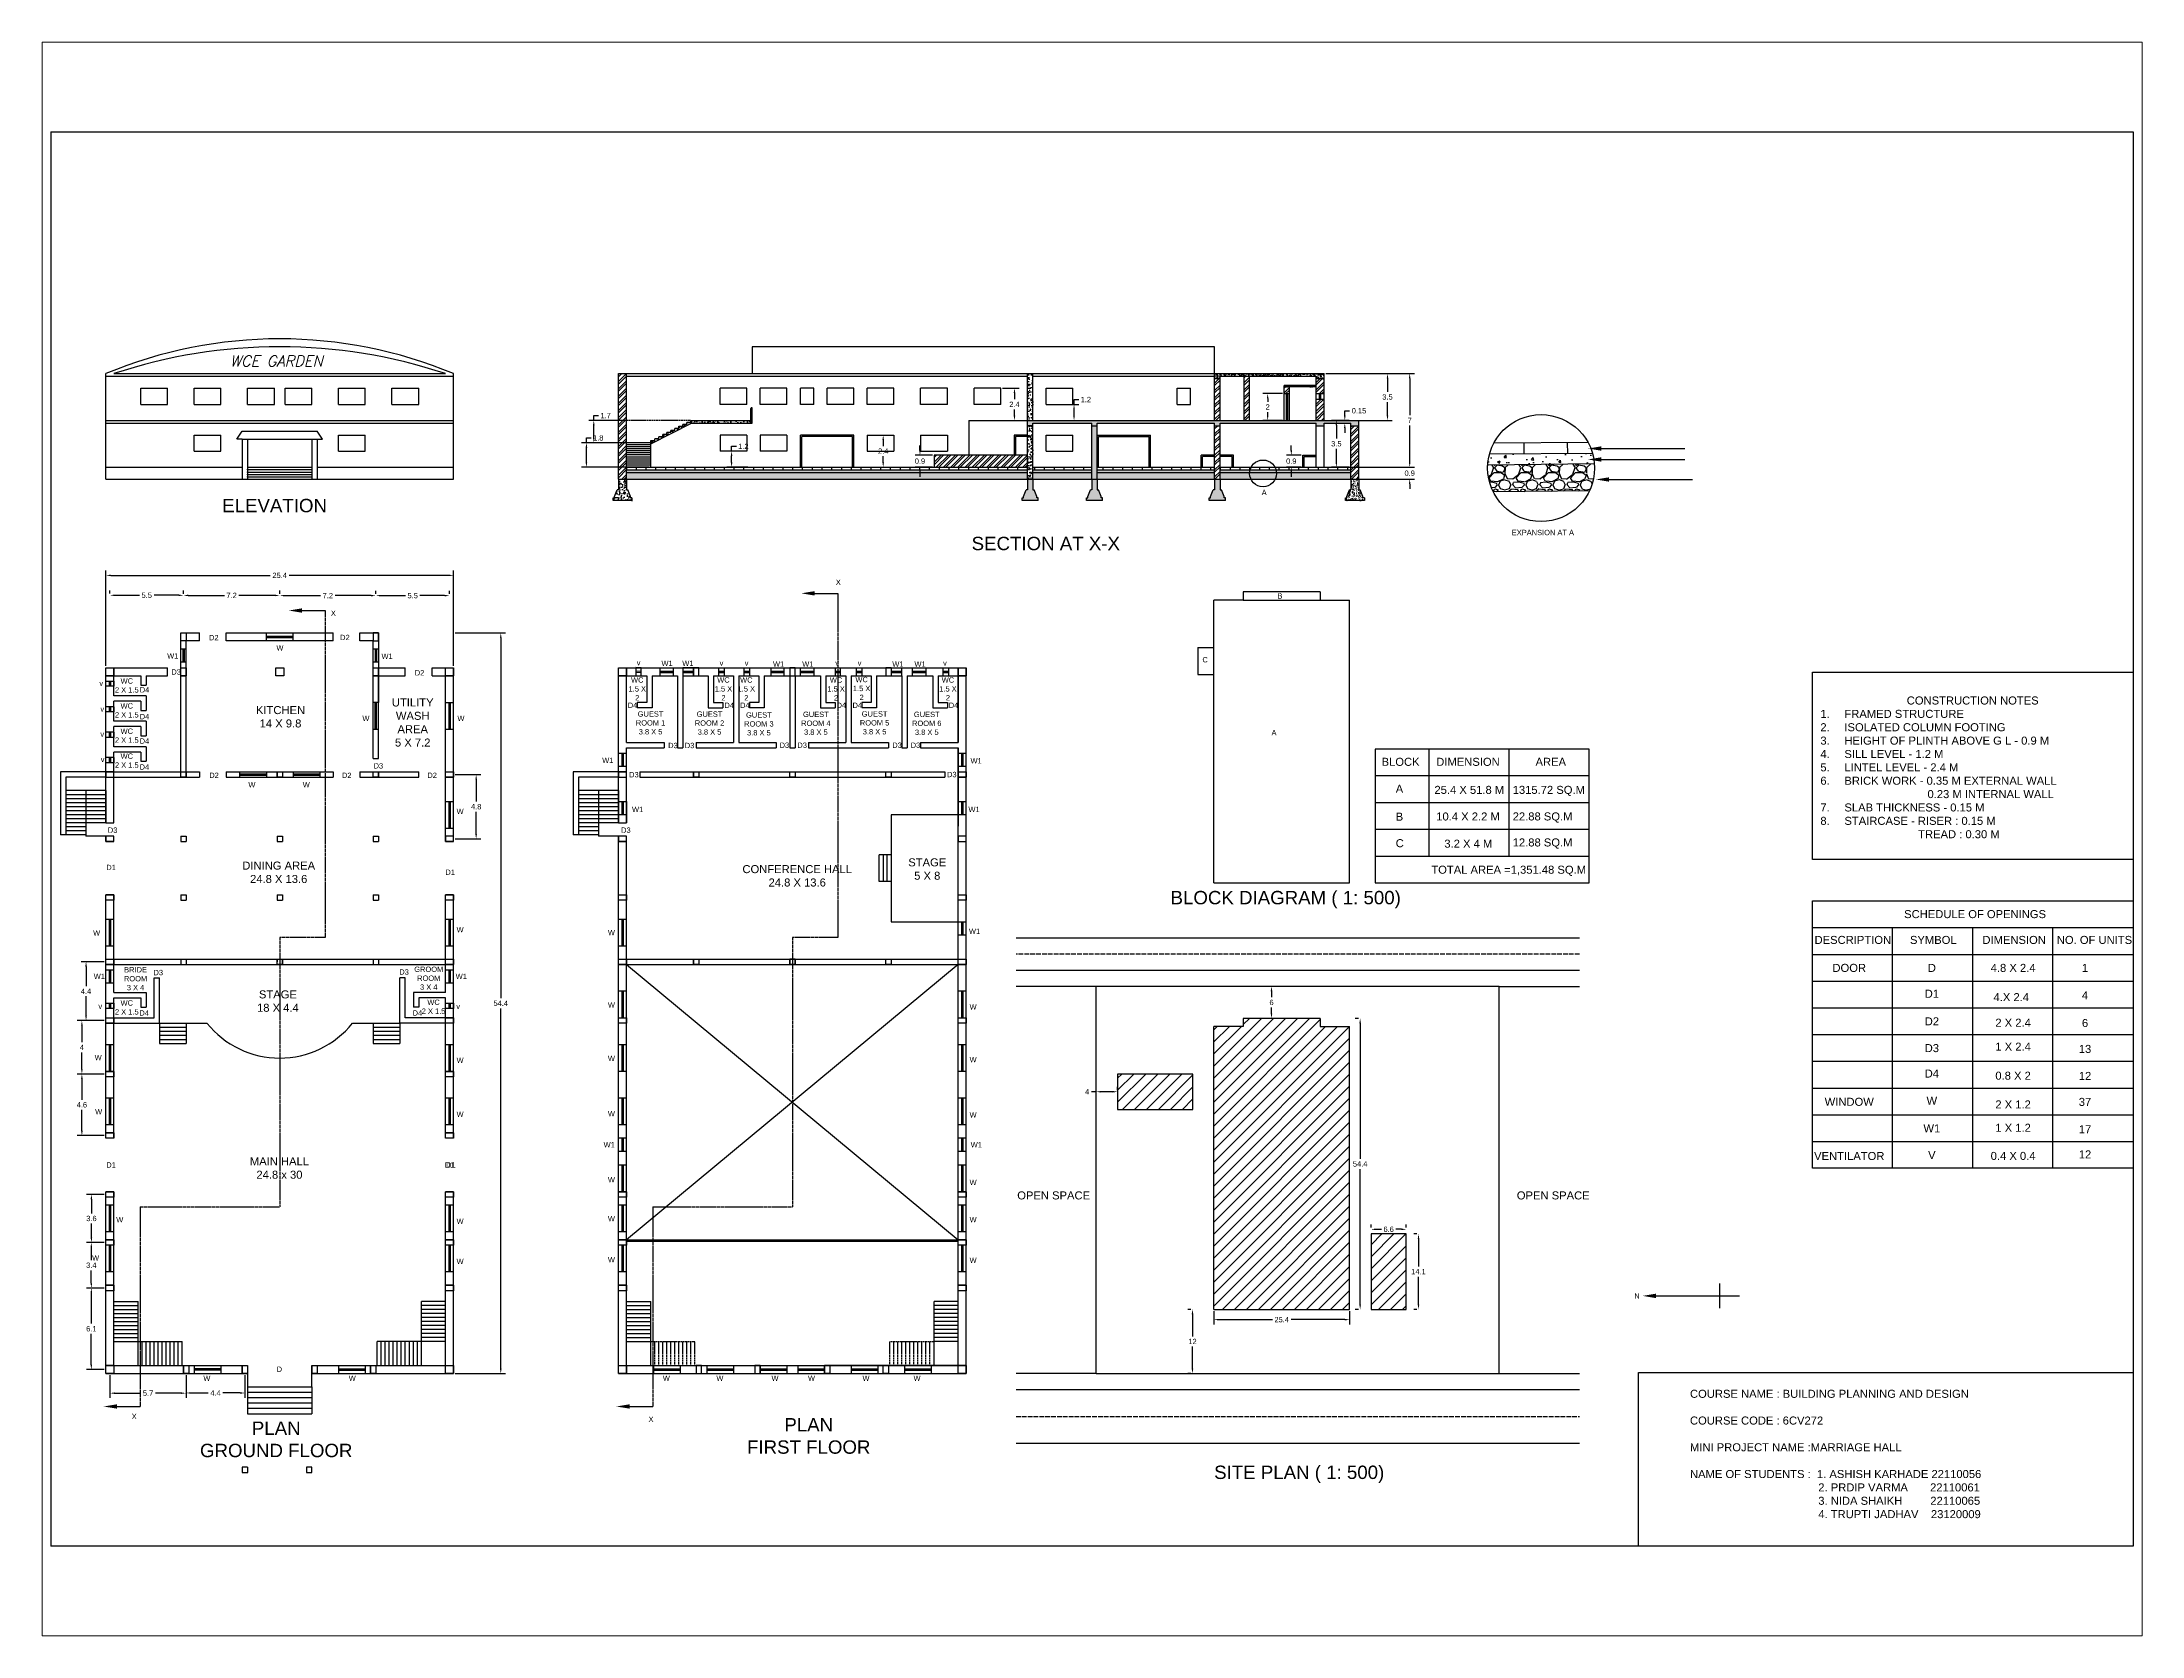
# Paper-space layout 'Layout1' of a CAD drawing. Header units: centimetres. Extents: x 26 to 231, y 20 to 176.
# The model-space entities are those that its viewports show. They can reach past a viewport. Long polylines and large blocks are cut down to what shows.
import ezdxf
from ezdxf import colors
from ezdxf.entities.mleader import LeaderData, LeaderLine
from ezdxf.math import Vec2, Vec3

# ---------------------------------------------------------------- set-up
doc = ezdxf.new("R2010")
doc.units = ezdxf.units.CM
doc.linetypes.add('ACAD_ISO02W100', pattern=[15, 12, -3])
doc.linetypes.add('ACAD_ISO04W100', pattern=[30, 24, -3, 0, -3])
doc.styles.add('Annotative', font='arial.ttf')
doc.styles.get("Standard").update_dxf_attribs({"font": 'arial.ttf', "height": 0.2})
doc.dimstyles.get("Standard").update_dxf_attribs({"dimtxt": 0.18, "dimasz": 0.18, "dimexe": 0.18, "dimexo": 0.0625, "dimgap": 0.09, "dimtad": 0, "dimtih": 1, "dimtoh": 1, "dimdec": 4, "dimzin": 0, "dimdsep": 46, "dimtxsty": 'Standard', "dimcen": 0.09, "dimadec": 0, "dimazin": 0, "dimtfac": 1, "dimtdec": 4, "dimtofl": 0, "dimtmove": 0, "dimatfit": 3, "dimfxl": 1, "dimtolj": 1, "dimtzin": 0, "dimarcsym": 0})

# ---------------------------------------------------------------- blocks, each defined once
blk = doc.blocks.new('*D3')
at = {"color": 0, "lineweight": -2, "transparency": 16777216}
for p, q in [((27.972, 51.05), (27.972, 51.23)), ((27.972, 51.23), (28.152, 51.23)), ((28.483, 51.05), (27.792, 51.05)), ((28.575, 50.45), (27.792, 50.45)), ((27.972, 50.63), (27.972, 50.87))]:
    blk.add_line(p, q, dxfattribs=at)
at = {"color": 0, "transparency": 16777216}
for points in [[(27.942, 50.87), (28.002, 50.87), (27.972, 51.05)], [(27.942, 50.63), (28.002, 50.63), (27.972, 50.45)]]:
    blk.add_solid(points, dxfattribs=at)
at = {"color": 0, "transparency": 16777216, "insert": (28.413, 51.23), "char_height": 0.2, "attachment_point": 5}
blk.add_mtext('\\A1;1.2', dxfattribs=at)
blk = doc.blocks.new('*D4')
at = {"color": 0, "lineweight": -2, "transparency": 16777216}
for p, q in [((24.883, 51.363), (22.362, 51.363)), ((22.542, 51.363), (22.542, 51.543)), ((22.542, 51.543), (22.722, 51.543)), ((22.542, 50.63), (22.542, 51.183)), ((24.883, 50.45), (22.362, 50.45))]:
    blk.add_line(p, q, dxfattribs=at)
at = {"color": 0, "transparency": 16777216}
for points in [[(22.512, 51.183), (22.572, 51.183), (22.542, 51.363)], [(22.512, 50.63), (22.572, 50.63), (22.542, 50.45)]]:
    blk.add_solid(points, dxfattribs=at)
at = {"color": 0, "transparency": 16777216, "insert": (22.984, 51.543), "char_height": 0.2, "attachment_point": 5}
blk.add_mtext('\\A1;1.8', dxfattribs=at)
blk = doc.blocks.new('*D5')
at = {"color": 0, "lineweight": -2, "transparency": 16777216}
for p, q in [((23.983, 52.2), (22.637, 52.2)), ((22.817, 52.2), (22.817, 52.38)), ((22.817, 52.38), (22.997, 52.38)), ((22.817, 51.543), (22.817, 52.02)), ((23.983, 51.363), (22.637, 51.363))]:
    blk.add_line(p, q, dxfattribs=at)
at = {"color": 0, "transparency": 16777216}
for points in [[(22.787, 52.02), (22.847, 52.02), (22.817, 52.2)], [(22.787, 51.543), (22.847, 51.543), (22.817, 51.363)]]:
    blk.add_solid(points, dxfattribs=at)
at = {"color": 0, "transparency": 16777216, "insert": (23.26, 52.38), "char_height": 0.2, "attachment_point": 5}
blk.add_mtext('\\A1;1.7', dxfattribs=at)
blk = doc.blocks.new('*D6')
at = {"color": 0, "lineweight": -2, "transparency": 16777216}
for p, q in [((51.083, 52.2), (50.418, 52.2)), ((50.598, 52.02), (50.598, 51.517)), ((50.598, 50.63), (50.598, 51.132)), ((51.083, 50.45), (50.418, 50.45))]:
    blk.add_line(p, q, dxfattribs=at)
at = {"color": 0, "transparency": 16777216}
for points in [[(50.568, 52.02), (50.628, 52.02), (50.598, 52.2)], [(50.568, 50.63), (50.628, 50.63), (50.598, 50.45)]]:
    blk.add_solid(points, dxfattribs=at)
at = {"color": 0, "transparency": 16777216, "insert": (50.598, 51.325), "char_height": 0.2, "attachment_point": 5}
blk.add_mtext('\\A1;3.5', dxfattribs=at)
blk = doc.blocks.new('*D7')
at = {"color": 0, "lineweight": -2, "transparency": 16777216}
for p, q in [((50.788, 52.2), (51.095, 52.2)), ((50.794, 52.1), (51.095, 52.1)), ((50.915, 52.38), (50.915, 52.56)), ((50.915, 52.56), (51.095, 52.56)), ((50.915, 51.92), (50.915, 51.74))]:
    blk.add_line(p, q, dxfattribs=at)
at = {"color": 0, "transparency": 16777216}
for points in [[(50.885, 52.38), (50.945, 52.38), (50.915, 52.2)], [(50.885, 51.92), (50.945, 51.92), (50.915, 52.1)]]:
    blk.add_solid(points, dxfattribs=at)
at = {"color": 0, "transparency": 16777216, "insert": (51.445, 52.56), "char_height": 0.2, "attachment_point": 5}
blk.add_mtext('\\A1;0.15', dxfattribs=at)
blk = doc.blocks.new('*D8')
at = {"color": 0, "lineweight": -2, "transparency": 16777216}
for p, q in [((48.913, 51.08), (48.913, 51.26)), ((49.283, 50.9), (48.733, 50.9)), ((49.283, 50.45), (48.733, 50.45)), ((48.913, 50.27), (48.913, 50.09))]:
    blk.add_line(p, q, dxfattribs=at)
at = {"color": 0, "transparency": 16777216}
for points in [[(48.883, 51.08), (48.943, 51.08), (48.913, 50.9)], [(48.883, 50.27), (48.943, 50.27), (48.913, 50.45)]]:
    blk.add_solid(points, dxfattribs=at)
at = {"color": 0, "transparency": 16777216, "insert": (48.913, 50.675), "char_height": 0.2, "attachment_point": 5}
blk.add_mtext('\\A1;0.9', dxfattribs=at)
blk = doc.blocks.new('*D9')
at = {"color": 0, "lineweight": -2, "transparency": 16777216}
for p, q in [((50.208, 53.95), (53.522, 53.95)), ((53.342, 53.77), (53.342, 52.39)), ((53.342, 50.63), (53.342, 52.01)), ((50.208, 50.45), (53.522, 50.45))]:
    blk.add_line(p, q, dxfattribs=at)
at = {"color": 0, "transparency": 16777216}
for points in [[(53.312, 53.77), (53.372, 53.77), (53.342, 53.95)], [(53.312, 50.63), (53.372, 50.63), (53.342, 50.45)]]:
    blk.add_solid(points, dxfattribs=at)
at = {"color": 0, "transparency": 16777216, "insert": (53.342, 52.2), "char_height": 0.2, "attachment_point": 5}
blk.add_mtext('\\A1;7', dxfattribs=at)
blk = doc.blocks.new('*D10')
at = {"color": 0, "lineweight": -2, "transparency": 16777216}
for p, q in [((51.208, 50.45), (53.522, 50.45)), ((53.342, 50.63), (53.342, 50.81)), ((51.208, 50), (53.522, 50)), ((53.342, 49.82), (53.342, 49.64))]:
    blk.add_line(p, q, dxfattribs=at)
at = {"color": 0, "transparency": 16777216}
for points in [[(53.312, 50.63), (53.372, 50.63), (53.342, 50.45)], [(53.312, 49.82), (53.372, 49.82), (53.342, 50)]]:
    blk.add_solid(points, dxfattribs=at)
at = {"color": 0, "transparency": 16777216, "insert": (53.342, 50.225), "char_height": 0.2, "attachment_point": 5}
blk.add_mtext('\\A1;0.9', dxfattribs=at)
blk = doc.blocks.new('*D11')
at = {"color": 0, "lineweight": -2, "transparency": 16777216}
for p, q in [((33.608, 51.65), (33.825, 51.65)), ((33.645, 51.47), (33.645, 51.24)), ((33.608, 50.45), (33.825, 50.45)), ((33.645, 50.63), (33.645, 50.859))]:
    blk.add_line(p, q, dxfattribs=at)
at = {"color": 0, "transparency": 16777216}
for points in [[(33.615, 51.47), (33.675, 51.47), (33.645, 51.65)], [(33.615, 50.63), (33.675, 50.63), (33.645, 50.45)]]:
    blk.add_solid(points, dxfattribs=at)
at = {"color": 0, "transparency": 16777216, "insert": (33.645, 51.05), "char_height": 0.2, "attachment_point": 5}
blk.add_mtext('\\A1;2.4', dxfattribs=at)
blk = doc.blocks.new('*D12')
at = {"color": 0, "lineweight": -2, "transparency": 16777216}
for p, q in [((48.583, 53.2), (47.849, 53.2)), ((48.029, 53.02), (48.029, 52.89)), ((48.583, 52.2), (47.849, 52.2)), ((48.029, 52.38), (48.029, 52.509))]:
    blk.add_line(p, q, dxfattribs=at)
at = {"color": 0, "transparency": 16777216}
for points in [[(47.999, 53.02), (48.059, 53.02), (48.029, 53.2)], [(47.999, 52.38), (48.059, 52.38), (48.029, 52.2)]]:
    blk.add_solid(points, dxfattribs=at)
at = {"color": 0, "transparency": 16777216, "insert": (48.029, 52.7), "char_height": 0.2, "attachment_point": 5}
blk.add_mtext('\\A1;2', dxfattribs=at)
blk = doc.blocks.new('*D13')
at = {"color": 0, "lineweight": -2, "transparency": 16777216}
for p, q in [((35.02, 51.08), (35.02, 51.26)), ((35.483, 50.9), (34.84, 50.9)), ((35.483, 50.45), (34.84, 50.45)), ((35.02, 50.27), (35.02, 50.09))]:
    blk.add_line(p, q, dxfattribs=at)
at = {"color": 0, "transparency": 16777216}
for points in [[(34.99, 51.08), (35.05, 51.08), (35.02, 50.9)], [(34.99, 50.27), (35.05, 50.27), (35.02, 50.45)]]:
    blk.add_solid(points, dxfattribs=at)
at = {"color": 0, "transparency": 16777216, "insert": (35.02, 50.675), "char_height": 0.2, "attachment_point": 5}
blk.add_mtext('\\A1;0.9', dxfattribs=at)
blk = doc.blocks.new('*D14')
at = {"color": 0, "lineweight": -2, "transparency": 16777216}
for p, q in [((40.284, 52.8), (40.964, 52.8)), ((40.784, 52.8), (40.784, 52.98)), ((40.784, 52.98), (40.964, 52.98)), ((40.284, 52.2), (40.964, 52.2)), ((40.784, 52.38), (40.784, 52.62))]:
    blk.add_line(p, q, dxfattribs=at)
at = {"color": 0, "transparency": 16777216}
for points in [[(40.754, 52.62), (40.814, 52.62), (40.784, 52.8)], [(40.754, 52.38), (40.814, 52.38), (40.784, 52.2)]]:
    blk.add_solid(points, dxfattribs=at)
at = {"color": 0, "transparency": 16777216, "insert": (41.226, 52.98), "char_height": 0.2, "attachment_point": 5}
blk.add_mtext('\\A1;1.2', dxfattribs=at)
blk = doc.blocks.new('*D15')
at = {"color": 0, "lineweight": -2, "transparency": 16777216}
for p, q in [((38.108, 53.4), (38.736, 53.4)), ((38.556, 53.22), (38.556, 52.99)), ((38.108, 52.2), (38.736, 52.2)), ((38.556, 52.38), (38.556, 52.609))]:
    blk.add_line(p, q, dxfattribs=at)
at = {"color": 0, "transparency": 16777216}
for points in [[(38.526, 53.22), (38.586, 53.22), (38.556, 53.4)], [(38.526, 52.38), (38.586, 52.38), (38.556, 52.2)]]:
    blk.add_solid(points, dxfattribs=at)
at = {"color": 0, "transparency": 16777216, "insert": (38.556, 52.8), "char_height": 0.2, "attachment_point": 5}
blk.add_mtext('\\A1;2.4', dxfattribs=at)
blk = doc.blocks.new('*D16')
at = {"color": 0, "lineweight": -2, "transparency": 16777216}
for p, q in [((50.208, 53.95), (52.692, 53.95)), ((52.512, 53.77), (52.512, 53.267)), ((52.512, 52.38), (52.512, 52.882)), ((50.208, 52.2), (52.692, 52.2))]:
    blk.add_line(p, q, dxfattribs=at)
at = {"color": 0, "transparency": 16777216}
for points in [[(52.482, 53.77), (52.542, 53.77), (52.512, 53.95)], [(52.482, 52.38), (52.542, 52.38), (52.512, 52.2)]]:
    blk.add_solid(points, dxfattribs=at)
at = {"color": 0, "transparency": 16777216, "insert": (52.512, 53.075), "char_height": 0.2, "attachment_point": 5}
blk.add_mtext('\\A1;3.5', dxfattribs=at)
blk = doc.blocks.new('*D17')
at = {"color": 0, "lineweight": -2, "transparency": 16777216}
for p, q in [((17.628, 44.252), (19.517, 44.252)), ((19.337, 44.072), (19.337, 30.594)), ((19.337, 16.732), (19.337, 30.21)), ((17.628, 16.552), (19.517, 16.552))]:
    blk.add_line(p, q, dxfattribs=at)
at = {"color": 0, "transparency": 16777216}
for points in [[(19.307, 44.072), (19.367, 44.072), (19.337, 44.252)], [(19.307, 16.732), (19.367, 16.732), (19.337, 16.552)]]:
    blk.add_solid(points, dxfattribs=at)
at = {"color": 0, "transparency": 16777216, "insert": (19.337, 30.402), "char_height": 0.2, "attachment_point": 5}
blk.add_mtext('\\A1;54.4', dxfattribs=at)
blk = doc.blocks.new('*D18')
at = {"color": 0, "lineweight": -2, "transparency": 16777216}
for p, q in [((4.566, 43.015), (4.566, 46.584)), ((4.746, 46.404), (10.715, 46.404)), ((17.386, 46.404), (11.417, 46.404)), ((17.566, 43.015), (17.566, 46.584))]:
    blk.add_line(p, q, dxfattribs=at)
at = {"color": 0, "transparency": 16777216}
for points in [[(4.746, 46.434), (4.746, 46.374), (4.566, 46.404)], [(17.386, 46.434), (17.386, 46.374), (17.566, 46.404)]]:
    blk.add_solid(points, dxfattribs=at)
at = {"color": 0, "transparency": 16777216, "insert": (11.066, 46.404), "char_height": 0.2, "attachment_point": 5}
blk.add_mtext('\\A1;25.4', dxfattribs=at)
blk = doc.blocks.new('*D19')
at = {"color": 0, "lineweight": -2, "transparency": 16777216}
for p, q in [((46.015, 18.89), (46.015, 18.388)), ((51.095, 18.89), (51.095, 18.388)), ((46.195, 18.568), (48.204, 18.568)), ((50.915, 18.568), (48.906, 18.568))]:
    blk.add_line(p, q, dxfattribs=at)
at = {"color": 0, "transparency": 16777216}
for points in [[(46.195, 18.598), (46.195, 18.538), (46.015, 18.568)], [(50.915, 18.598), (50.915, 18.538), (51.095, 18.568)]]:
    blk.add_solid(points, dxfattribs=at)
at = {"color": 0, "transparency": 16777216, "insert": (48.555, 18.568), "char_height": 0.2, "attachment_point": 5}
blk.add_mtext('\\A1;25.4', dxfattribs=at)
blk = doc.blocks.new('*D20')
at = {"color": 0, "lineweight": -2, "transparency": 16777216}
for p, q in [((51.425, 29.832), (51.308, 29.832)), ((51.488, 29.652), (51.488, 24.584)), ((51.488, 19.132), (51.488, 24.2)), ((51.425, 18.952), (51.308, 18.952))]:
    blk.add_line(p, q, dxfattribs=at)
at = {"color": 0, "transparency": 16777216}
for points in [[(51.458, 29.652), (51.518, 29.652), (51.488, 29.832)], [(51.458, 19.132), (51.518, 19.132), (51.488, 18.952)]]:
    blk.add_solid(points, dxfattribs=at)
at = {"color": 0, "transparency": 16777216, "insert": (51.488, 24.392), "char_height": 0.2, "attachment_point": 5}
blk.add_mtext('\\A1;54.4', dxfattribs=at)
blk = doc.blocks.new('*D21')
at = {"color": 0, "lineweight": -2, "transparency": 16777216}
for p, q in [((53.61, 21.772), (53.492, 21.772)), ((53.672, 21.592), (53.672, 20.553)), ((53.672, 19.132), (53.672, 20.172)), ((53.61, 18.952), (53.492, 18.952))]:
    blk.add_line(p, q, dxfattribs=at)
at = {"color": 0, "transparency": 16777216}
for points in [[(53.642, 21.592), (53.702, 21.592), (53.672, 21.772)], [(53.642, 19.132), (53.702, 19.132), (53.672, 18.952)]]:
    blk.add_solid(points, dxfattribs=at)
at = {"color": 0, "transparency": 16777216, "insert": (53.672, 20.362), "char_height": 0.2, "attachment_point": 5}
blk.add_mtext('\\A1;14.1', dxfattribs=at)
blk = doc.blocks.new('*D22')
at = {"color": 0, "lineweight": -2, "transparency": 16777216}
for p, q in [((51.895, 22.01), (51.895, 22.127)), ((53.215, 22.01), (53.215, 22.127)), ((52.075, 21.947), (52.283, 21.947)), ((53.035, 21.947), (52.828, 21.947))]:
    blk.add_line(p, q, dxfattribs=at)
at = {"color": 0, "transparency": 16777216}
for points in [[(52.075, 21.977), (52.075, 21.917), (51.895, 21.947)], [(53.035, 21.977), (53.035, 21.917), (53.215, 21.947)]]:
    blk.add_solid(points, dxfattribs=at)
at = {"color": 0, "transparency": 16777216, "insert": (52.555, 21.947), "char_height": 0.2, "attachment_point": 5}
blk.add_mtext('\\A1;6.6', dxfattribs=at)
blk = doc.blocks.new('*D23')
at = {"color": 0, "lineweight": -2, "transparency": 16777216}
for p, q in [((4.503, 19.752), (3.838, 19.752)), ((4.018, 19.572), (4.018, 18.419)), ((4.018, 16.882), (4.018, 18.035)), ((4.503, 16.702), (3.838, 16.702))]:
    blk.add_line(p, q, dxfattribs=at)
at = {"color": 0, "transparency": 16777216}
for points in [[(3.988, 19.572), (4.048, 19.572), (4.018, 19.752)], [(3.988, 16.882), (4.048, 16.882), (4.018, 16.702)]]:
    blk.add_solid(points, dxfattribs=at)
at = {"color": 0, "transparency": 16777216, "insert": (4.018, 18.227), "char_height": 0.2, "attachment_point": 5}
blk.add_mtext('\\A1;6.1', dxfattribs=at)
blk = doc.blocks.new('*D24')
at = {"color": 0, "lineweight": -2, "transparency": 16777216}
for p, q in [((4.503, 21.452), (3.838, 21.452)), ((4.018, 21.272), (4.018, 20.794)), ((4.503, 19.752), (3.838, 19.752)), ((4.018, 19.932), (4.018, 20.41))]:
    blk.add_line(p, q, dxfattribs=at)
at = {"color": 0, "transparency": 16777216}
for points in [[(3.988, 21.272), (4.048, 21.272), (4.018, 21.452)], [(3.988, 19.932), (4.048, 19.932), (4.018, 19.752)]]:
    blk.add_solid(points, dxfattribs=at)
at = {"color": 0, "transparency": 16777216, "insert": (4.018, 20.602), "char_height": 0.2, "attachment_point": 5}
blk.add_mtext('\\A1;3.4', dxfattribs=at)
blk = doc.blocks.new('*D25')
at = {"color": 0, "lineweight": -2, "transparency": 16777216}
for p, q in [((4.503, 23.252), (3.841, 23.252)), ((4.021, 23.072), (4.021, 22.544)), ((4.021, 21.632), (4.021, 22.16)), ((4.503, 21.452), (3.841, 21.452))]:
    blk.add_line(p, q, dxfattribs=at)
at = {"color": 0, "transparency": 16777216}
for points in [[(3.991, 23.072), (4.051, 23.072), (4.021, 23.252)], [(3.991, 21.632), (4.051, 21.632), (4.021, 21.452)]]:
    blk.add_solid(points, dxfattribs=at)
at = {"color": 0, "transparency": 16777216, "insert": (4.021, 22.352), "char_height": 0.2, "attachment_point": 5}
blk.add_mtext('\\A1;3.6', dxfattribs=at)
blk = doc.blocks.new('*D26')
at = {"color": 0, "lineweight": -2, "transparency": 16777216}
for p, q in [((4.503, 31.952), (3.641, 31.952)), ((3.821, 31.772), (3.821, 31.042)), ((3.821, 29.932), (3.821, 30.662)), ((4.503, 29.752), (3.641, 29.752))]:
    blk.add_line(p, q, dxfattribs=at)
at = {"color": 0, "transparency": 16777216}
for points in [[(3.791, 31.772), (3.851, 31.772), (3.821, 31.952)], [(3.791, 29.932), (3.851, 29.932), (3.821, 29.752)]]:
    blk.add_solid(points, dxfattribs=at)
at = {"color": 0, "transparency": 16777216, "insert": (3.821, 30.852), "char_height": 0.2, "attachment_point": 5}
blk.add_mtext('\\A1;4.4', dxfattribs=at)
blk = doc.blocks.new('*D27')
at = {"color": 0, "lineweight": -2, "transparency": 16777216}
for p, q in [((4.503, 27.752), (3.485, 27.752)), ((3.665, 27.572), (3.665, 26.794)), ((3.665, 25.632), (3.665, 26.41)), ((4.503, 25.452), (3.485, 25.452))]:
    blk.add_line(p, q, dxfattribs=at)
at = {"color": 0, "transparency": 16777216}
for points in [[(3.635, 27.572), (3.695, 27.572), (3.665, 27.752)], [(3.635, 25.632), (3.695, 25.632), (3.665, 25.452)]]:
    blk.add_solid(points, dxfattribs=at)
at = {"color": 0, "transparency": 16777216, "insert": (3.665, 26.602), "char_height": 0.2, "attachment_point": 5}
blk.add_mtext('\\A1;4.6', dxfattribs=at)
blk = doc.blocks.new('*D28')
at = {"color": 0, "lineweight": -2, "transparency": 16777216}
for p, q in [((4.503, 29.752), (3.485, 29.752)), ((3.665, 29.572), (3.665, 28.942)), ((3.665, 27.932), (3.665, 28.562)), ((4.503, 27.752), (3.485, 27.752))]:
    blk.add_line(p, q, dxfattribs=at)
at = {"color": 0, "transparency": 16777216}
for points in [[(3.635, 29.572), (3.695, 29.572), (3.665, 29.752)], [(3.635, 27.932), (3.695, 27.932), (3.665, 27.752)]]:
    blk.add_solid(points, dxfattribs=at)
at = {"color": 0, "transparency": 16777216, "insert": (3.665, 28.752), "char_height": 0.2, "attachment_point": 5}
blk.add_mtext('\\A1;4', dxfattribs=at)
blk = doc.blocks.new('*D29')
at = {"color": 0, "lineweight": -2, "transparency": 16777216}
for p, q in [((4.716, 16.49), (4.716, 15.639)), ((4.896, 15.819), (5.869, 15.819)), ((7.386, 15.819), (6.413, 15.819)), ((7.566, 16.49), (7.566, 15.639))]:
    blk.add_line(p, q, dxfattribs=at)
at = {"color": 0, "transparency": 16777216}
for points in [[(4.896, 15.849), (4.896, 15.789), (4.716, 15.819)], [(7.386, 15.849), (7.386, 15.789), (7.566, 15.819)]]:
    blk.add_solid(points, dxfattribs=at)
at = {"color": 0, "transparency": 16777216, "insert": (6.141, 15.819), "char_height": 0.2, "attachment_point": 5}
blk.add_mtext('\\A1;5.7', dxfattribs=at)
blk = doc.blocks.new('*D30')
at = {"color": 0, "lineweight": -2, "transparency": 16777216}
for p, q in [((7.566, 16.49), (7.566, 15.646)), ((7.746, 15.826), (8.39, 15.826)), ((9.586, 15.826), (8.942, 15.826)), ((9.766, 16.49), (9.766, 15.646))]:
    blk.add_line(p, q, dxfattribs=at)
at = {"color": 0, "transparency": 16777216}
for points in [[(7.746, 15.856), (7.746, 15.796), (7.566, 15.826)], [(9.586, 15.856), (9.586, 15.796), (9.766, 15.826)]]:
    blk.add_solid(points, dxfattribs=at)
at = {"color": 0, "transparency": 16777216, "insert": (8.666, 15.826), "char_height": 0.2, "attachment_point": 5}
blk.add_mtext('\\A1;4.4', dxfattribs=at)
blk = doc.blocks.new('*D31')
at = {"color": 0, "lineweight": -2, "transparency": 16777216}
for p, q in [((17.628, 38.952), (18.596, 38.952)), ((18.416, 38.772), (18.416, 37.944)), ((18.416, 36.732), (18.416, 37.56)), ((17.628, 36.552), (18.596, 36.552))]:
    blk.add_line(p, q, dxfattribs=at)
at = {"color": 0, "transparency": 16777216}
for points in [[(18.386, 38.772), (18.446, 38.772), (18.416, 38.952)], [(18.386, 36.732), (18.446, 36.732), (18.416, 36.552)]]:
    blk.add_solid(points, dxfattribs=at)
at = {"color": 0, "transparency": 16777216, "insert": (18.416, 37.752), "char_height": 0.2, "attachment_point": 5}
blk.add_mtext('\\A1;4.8', dxfattribs=at)
blk = doc.blocks.new('*D32')
at = {"color": 0, "lineweight": -2, "transparency": 16777216}
for p, q in [((4.716, 45.722), (4.716, 45.839)), ((4.896, 45.659), (5.818, 45.659)), ((7.286, 45.659), (6.364, 45.659)), ((7.466, 45.722), (7.466, 45.839))]:
    blk.add_line(p, q, dxfattribs=at)
at = {"color": 0, "transparency": 16777216}
for points in [[(4.896, 45.689), (4.896, 45.629), (4.716, 45.659)], [(7.286, 45.689), (7.286, 45.629), (7.466, 45.659)]]:
    blk.add_solid(points, dxfattribs=at)
at = {"color": 0, "transparency": 16777216, "insert": (6.091, 45.659), "char_height": 0.2, "attachment_point": 5}
blk.add_mtext('\\A1;5.5', dxfattribs=at)
blk = doc.blocks.new('*D33')
at = {"color": 0, "lineweight": -2, "transparency": 16777216}
for p, q in [((7.466, 45.717), (7.466, 45.834)), ((7.646, 45.654), (8.996, 45.654)), ((10.886, 45.654), (9.536, 45.654)), ((11.066, 45.709), (11.066, 45.834))]:
    blk.add_line(p, q, dxfattribs=at)
at = {"color": 0, "transparency": 16777216}
for points in [[(7.646, 45.684), (7.646, 45.624), (7.466, 45.654)], [(10.886, 45.684), (10.886, 45.624), (11.066, 45.654)]]:
    blk.add_solid(points, dxfattribs=at)
at = {"color": 0, "transparency": 16777216, "insert": (9.266, 45.654), "char_height": 0.2, "attachment_point": 5}
blk.add_mtext('\\A1;7.2', dxfattribs=at)
blk = doc.blocks.new('*D34')
at = {"color": 0, "lineweight": -2, "transparency": 16777216}
for p, q in [((11.066, 45.709), (11.066, 45.826)), ((11.246, 45.646), (12.596, 45.646)), ((14.486, 45.646), (13.136, 45.646)), ((14.666, 45.709), (14.666, 45.826))]:
    blk.add_line(p, q, dxfattribs=at)
at = {"color": 0, "transparency": 16777216}
for points in [[(11.246, 45.676), (11.246, 45.616), (11.066, 45.646)], [(14.486, 45.676), (14.486, 45.616), (14.666, 45.646)]]:
    blk.add_solid(points, dxfattribs=at)
at = {"color": 0, "transparency": 16777216, "insert": (12.866, 45.646), "char_height": 0.2, "attachment_point": 5}
blk.add_mtext('\\A1;7.2', dxfattribs=at)
blk = doc.blocks.new('*D35')
at = {"color": 0, "lineweight": -2, "transparency": 16777216}
for p, q in [((14.666, 45.709), (14.666, 45.826)), ((14.846, 45.646), (15.768, 45.646)), ((17.236, 45.646), (16.314, 45.646)), ((17.416, 45.709), (17.416, 45.826))]:
    blk.add_line(p, q, dxfattribs=at)
at = {"color": 0, "transparency": 16777216}
for points in [[(14.846, 45.676), (14.846, 45.616), (14.666, 45.646)], [(17.236, 45.676), (17.236, 45.616), (17.416, 45.646)]]:
    blk.add_solid(points, dxfattribs=at)
at = {"color": 0, "transparency": 16777216, "insert": (16.041, 45.646), "char_height": 0.2, "attachment_point": 5}
blk.add_mtext('\\A1;5.5', dxfattribs=at)
blk = doc.blocks.new('*D36')
at = {"color": 0, "lineweight": -2, "transparency": 16777216}
for p, q in [((45.153, 18.952), (45.036, 18.952)), ((45.216, 18.772), (45.216, 17.943)), ((45.216, 16.732), (45.216, 17.562)), ((45.153, 16.552), (45.036, 16.552))]:
    blk.add_line(p, q, dxfattribs=at)
at = {"color": 0, "transparency": 16777216}
for points in [[(45.186, 18.772), (45.246, 18.772), (45.216, 18.952)], [(45.186, 16.732), (45.246, 16.732), (45.216, 16.552)]]:
    blk.add_solid(points, dxfattribs=at)
at = {"color": 0, "transparency": 16777216, "insert": (45.216, 17.752), "char_height": 0.2, "attachment_point": 5}
blk.add_mtext('\\A1;12', dxfattribs=at)
blk = doc.blocks.new('*D37')
at = {"color": 0, "lineweight": -2, "transparency": 16777216}
for p, q in [((41.615, 27.092), (41.435, 27.092)), ((41.615, 27.155), (41.615, 27.272)), ((42.235, 27.092), (41.795, 27.092)), ((42.415, 27.155), (42.415, 27.272))]:
    blk.add_line(p, q, dxfattribs=at)
at = {"color": 0, "transparency": 16777216}
for points in [[(41.795, 27.122), (41.795, 27.062), (41.615, 27.092)], [(42.235, 27.122), (42.235, 27.062), (42.415, 27.092)]]:
    blk.add_solid(points, dxfattribs=at)
at = {"color": 0, "transparency": 16777216, "insert": (41.276, 27.092), "char_height": 0.2, "attachment_point": 5}
blk.add_mtext('\\A1;4', dxfattribs=at)
blk = doc.blocks.new('*D38')
at = {"color": 0, "lineweight": -2, "transparency": 16777216}
for p, q in [((48.493, 31.032), (47.992, 31.032)), ((48.172, 30.852), (48.172, 30.624)), ((48.172, 30.012), (48.172, 30.24)), ((48.493, 29.832), (47.992, 29.832))]:
    blk.add_line(p, q, dxfattribs=at)
at = {"color": 0, "transparency": 16777216}
for points in [[(48.142, 30.852), (48.202, 30.852), (48.172, 31.032)], [(48.142, 30.012), (48.202, 30.012), (48.172, 29.832)]]:
    blk.add_solid(points, dxfattribs=at)
at = {"color": 0, "transparency": 16777216, "insert": (48.172, 30.432), "char_height": 0.2, "attachment_point": 5}
blk.add_mtext('\\A1;6', dxfattribs=at)

msp = doc.modelspace()

# ---------------------------------------------------------------- hatches: boundary and pattern name
h = msp.add_hatch()
h.set_pattern_fill('ANSI32', color=256, scale=0.02)
h.paths.add_polyline_path([(24.04536, 53.94966), (23.74536, 53.94966), (23.74536, 49.99966), (24.04536, 49.99966)])
h.paths.add_polyline_path([(35.54536, 50.89966), (35.54536, 50.44966), (39.04536, 50.44966), (39.04536, 50.89966)])
h.paths.add_polyline_path([(46.04536, 49.99966), (46.24536, 49.99966), (46.24536, 51.99966), (46.04536, 51.99966)])
h.paths.add_polyline_path([(46.24536, 53.74966), (46.04536, 53.74966), (46.04536, 52.19966), (46.24536, 52.19966)])
h.paths.add_polyline_path([(47.14536, 52.19966), (47.34536, 52.19966), (47.34536, 53.84966), (47.14536, 53.84966)])
h.paths.add_polyline_path([(49.84536, 52.19966), (50.14536, 52.19966), (50.14536, 52.99966), (49.84536, 52.99966)])
h.paths.add_polyline_path([(50.14536, 53.74966), (49.84536, 53.74966), (49.84536, 53.19966), (50.14536, 53.19966)])
h.paths.add_polyline_path([(48.84536, 53.44966), (48.64536, 53.44966), (48.64536, 53.19966), (48.84536, 53.19966)])
h.paths.add_polyline_path([(51.44536, 51.99966), (51.14536, 51.99966), (51.14536, 49.99966), (51.44536, 49.99966)])
h = msp.add_hatch()
h.set_pattern_fill('AR-CONC', color=256, scale=0.0015)
h.paths.add_polyline_path([(39.24536, 53.94966), (39.04536, 53.94966), (39.04536, 52.19966), (39.24536, 52.19966)])
h = msp.add_hatch()
h.set_pattern_fill('AR-CONC', color=256, scale=0.001)
h.paths.add_polyline_path([(50.14536, 53.94966), (46.04536, 53.94966), (46.04536, 53.74966), (46.24536, 53.74966), (46.24536, 53.84966), (49.84536, 53.84966), (49.84536, 53.74966), (50.14536, 53.74966)])
h = msp.add_hatch()
h.set_pattern_fill('AR-CONC', color=256, scale=0.001)
h.paths.add_polyline_path([(49.84536, 53.49966), (48.64536, 53.49966), (48.64536, 53.44966), (49.84536, 53.44966)])
h = msp.add_hatch()
h.set_pattern_fill('AR-CONC', color=256, scale=0.0015)
h.paths.add_polyline_path([(28.69536, 52.19966), (26.44536, 52.19966), (26.44536, 52.12357), (26.29536, 52.12357), (26.29536, 52.04748), (26.14536, 52.04748), (26.14536, 51.97139), (25.99536, 51.97139), (25.99536, 51.89531), (25.84536, 51.89531), (25.84536, 51.81922), (25.69536, 51.81922), (25.69536, 51.74313), (25.54536, 51.74313), (25.54536, 51.66705), (25.39536, 51.66705), (25.39536, 51.59096), (25.24536, 51.59096), (25.24536, 51.51487), (25.09536, 51.51487), (25.09536, 51.43879), (24.94536, 51.43879), (24.94536, 51.32666), (26.46928, 52.09966), (28.69536, 52.09966)])
h = msp.add_hatch()
h.set_pattern_fill('AR-CONC', color=256, scale=0.0015)
h.paths.add_polyline_path([(41.64536, 51.99966), (41.44536, 51.99966), (41.44536, 49.99966), (41.64536, 49.99966)])
h.paths.add_polyline_path([(51.44536, 52.19966), (39.24536, 52.19966), (39.04536, 52.19966), (39.04536, 51.99966), (39.24536, 51.99966), (39.24536, 52.09966), (41.44536, 52.09966), (41.44536, 51.99966), (41.64536, 51.99966), (41.64536, 52.09966), (46.04536, 52.09966), (46.04536, 51.99966), (46.24536, 51.99966), (46.24536, 52.09966), (49.84536, 52.09966), (49.84536, 51.99966), (50.14536, 51.99966), (50.14536, 52.09966), (51.14536, 52.09966), (51.14536, 51.99966), (51.44536, 51.99966)])
h = msp.add_hatch()
h.set_pattern_fill('AR-CONC', color=256, scale=0.0015)
h.paths.add_polyline_path([(39.24536, 51.99966), (39.04536, 51.99966), (39.04536, 49.99966), (39.24536, 49.99966)])
h = msp.add_hatch()
h.set_pattern_fill('AR-B816', color=256, scale=0.0009)
h.set_pattern_definition([(0, (-17.83351, 1e-14), (0, 0.18288), []), (90, (-17.83351, 1e-14), (-0.18288, 0.18288), [0.18288, -0.18288])])
h.paths.add_polyline_path([(33.31185, 50.44966), (28.41185, 50.44966), (28.41185, 50.34966), (33.31185, 50.34966)])
h.paths.add_polyline_path([(28.21185, 50.44966), (23.81185, 50.44966), (23.81185, 50.34966), (28.21185, 50.34966)])
h = msp.add_hatch()
h.set_pattern_fill('GRAVEL', color=256, scale=0.001)
h.set_pattern_definition([(228.0127875, (0.018288, 0.0254), (-0.203200000016, -0.228599999986), [0.003417214, -0.338304836]), (184.969741, (0.016002, 0.02286), (0.30479999988, 0.025400001447), [0.005864047, -0.580540489]), (132.510447, (0.01016, 0.022352), (0.254000000107, -0.279399999902), [0.004134815, -0.409347228]), (267.273689, (0.000254, 0.016002), (0.025400000053, 0.507999999997), [0.005340045, -0.528664374]), (292.8336542, (0, 0.010668), (-0.12700000001, 0.304799999996), [0.005236337, -0.518398077]), (357.273689, (0.002032, 0.005842), (-0.507999999997, 0.025400000053), [0.005340045, -0.528664374]), (37.6942405, (0.007366, 0.005588), (-0.330199999985, -0.254000000019), [0.007061937, -0.699131153]), (72.2553284, (0.012954, 0.009906), (0.177800000048, 0.558799999985), [0.006667195, -0.660052566]), (121.4295656, (0.014986, 0.016256), (-0.203200000029, 0.330199999982), [0.00535813, -0.530455457]), (175.2363583, (0.012192, 0.020828), (0.279399999996, -0.025400000044), [0.006117133, -0.29973937]), (222.3974378, (0.006096, 0.021336), (-0.30479999999, -0.279400000011), [0.007910779, -0.783167725]), (138.814075, (0.0254, 0.015748), (-0.17779999999, 0.15240000001), [0.002700045, -0.267305658]), (171.4692344, (0.023368, 0.017526), (0.33020000001, -0.050799999942), [0.00513682, -0.50854639]), (225, (0.018288, 0.018288), (0, -0.0254), [0.003592093, -0.032328931]), (203.1985905, (0.01651, 0.021336), (0.127, 0.05079999999), [0.001934413, -0.191506224]), (291.8014095, (0.014732, 0.020574), (-0.0254, 0.0762), [0.002735656, -0.13404753]), (30.9637565, (0.015748, 0.018034), (0.0762, 0.0508), [0.004443197, -0.143662982]), (161.565051, (0.019558, 0.02032), (0.0508, -0.0254), [0.003212871, -0.077108981]), (16.3895403, (0, 0.020574), (0.254, 0.0762), [0.00450088, -0.445588267]), (70.346176, (0.004318, 0.021844), (-0.10160000001, -0.279399999997), [0.003775989, -0.373822157]), (293.1985905, (0.019558, 0.0254), (-0.05079999999, 0.127), [0.003868801, -0.189571836]), (343.6104597, (0.021082, 0.021844), (-0.254000000005, 0.076199999982), [0.00450088, -0.445588267]), (339.443955, (0, 0.004826), (-0.127, 0.0508), [0.004340352, -0.212677343]), (294.7751406, (0.004064, 0.003302), (-0.12700000015, 0.27939999993), [0.003636721, -0.360035934]), (66.8014095, (0.019812, 0), (0.0508, 0.127), [0.003868801, -0.189571836]), (17.3540246, (0.021336, 0.003556), (-0.330199999993, -0.10160000002), [0.004257827, -0.42152376]), (69.443955, (0.007366, 0), (-0.0508, -0.127), [0.002170176, -0.214847519]), (101.3099325, (0.018288, 0), (-0.0254, 0.1016), [0.001295146, -0.12821995]), (165.963757, (0.018034, 0.00127), (0.0762, -0.0254), [0.005236337, -0.099490546]), (186.009006, (0.012954, 0.00254), (0.254, 0.025400000013), [0.00485267, -0.480413649]), (303.690068, (0.015748, 0.015748), (-0.0254, 0.0508), [0.003663239, -0.087917764]), (353.1572266, (0.01778, 0.0127), (0.431800000003, -0.050799999977), [0.006395568, -0.633160091]), (60.945396, (0.02413, 0.011938), (-0.1016, -0.1778), [0.002615082, -0.258893923]), (90, (0.0254, 0.014224), (-0.0254, 0.0254), [0.001524, -0.023876]), (120.256437, (0.012446, 0.003302), (0.10159999999, -0.177800000007), [0.00352867, -0.349339408]), (48.0127875, (0.010668, 0.00635), (0.203200000017, 0.228599999985), [0.006834429, -0.334887622]), (0, (0.01524, 0.01143), (0.0254, 0.0254), [0.006604, -0.018796]), (325.3048465, (0.021844, 0.01143), (0.254000000096, -0.177799999863), [0.004016096, -0.397593167]), (254.054604, (0.025146, 0.009144), (-0.0254, -0.1016), [0.003698291, -0.1812165]), (207.6459754, (0.02413, 0.005588), (-0.482600000018, -0.253999999966), [0.006021451, -0.596124644]), (175.4260787, (0.018796, 0.002794), (-0.3302, 0.0254), [0.006370295, -0.630658465])])
h.paths.add_polyline_path([(39.04536, 50.34966), (24.04536, 50.34966), (24.04536, 49.99966), (39.04536, 49.99966)])
h = msp.add_hatch()
h.set_pattern_fill('AR-CONC', color=256, scale=0.0014)
h.paths.add_polyline_path([(41.44536, 50.34966), (39.24536, 50.34966), (39.24536, 50.24966), (41.44536, 50.24966)])
h.paths.add_polyline_path([(46.04536, 50.34966), (41.64536, 50.34966), (41.64536, 50.24966), (46.04536, 50.24966)])
h.paths.add_polyline_path([(51.14536, 50.34966), (46.24536, 50.34966), (46.24536, 50.24966), (51.14536, 50.24966)])
h.paths.add_polyline_path([(39.04536, 50.34966), (24.04536, 50.34966), (24.04536, 50.24966), (39.04536, 50.24966)])
h = msp.add_hatch()
h.set_pattern_fill('AR-B816', color=256, scale=0.0009)
h.set_pattern_definition([(0, (-6.12941, 0), (0, 0.18288), []), (90, (-6.12941, 0), (-0.18288, 0.18288), [0.18288, -0.18288])])
h.paths.add_polyline_path([(35.31595, 50.44966), (33.11595, 50.44966), (33.11595, 50.34966), (35.31595, 50.34966)])
h = msp.add_hatch()
h.set_pattern_fill('AR-B816', color=256, scale=0.0009)
h.set_pattern_definition([(0, (-4.30227, 0), (0, 0.18288), []), (90, (-4.30227, 0), (-0.18288, 0.18288), [0.18288, -0.18288])])
h.paths.add_polyline_path([(37.1431, 50.44966), (34.9431, 50.44966), (34.9431, 50.34966), (37.1431, 50.34966)])
h = msp.add_hatch()
h.set_pattern_fill('AR-B816', color=256, scale=0.0009)
h.set_pattern_definition([(0, (-2.47261, 0), (0, 0.18288), []), (90, (-2.47261, 0), (-0.18288, 0.18288), [0.18288, -0.18288])])
h.paths.add_polyline_path([(38.97276, 50.44966), (36.77276, 50.44966), (36.77276, 50.34966), (38.97276, 50.34966)])
h = msp.add_hatch()
h.set_pattern_fill('AR-B816', color=256, scale=0.0009)
h.paths.add_polyline_path([(41.44536, 50.44966), (39.24536, 50.44966), (39.24536, 50.34966), (41.44536, 50.34966)])
h = msp.add_hatch()
h.set_pattern_fill('AR-B816', color=256, scale=0.0009)
h.paths.add_polyline_path([(51.14536, 50.44966), (46.24536, 50.44966), (46.24536, 50.34966), (51.14536, 50.34966)])
h.paths.add_polyline_path([(46.04536, 50.44966), (41.64536, 50.44966), (41.64536, 50.34966), (46.04536, 50.34966)])
h = msp.add_hatch()
h.set_pattern_fill('GRAVEL', color=256, scale=0.04)
h.paths.add_polyline_path([(60.25862, 50.41679, 0.01945811), (60.25257, 50.57228), (56.26152, 50.52441, 0.01346027), (56.25862, 50.41679, 0.11473454), (56.46381, 49.53438), (60.06861, 49.56595, 0.11030075)])
h = msp.add_hatch()
h.set_pattern_fill('AR-CONC', color=256, scale=0.0056)
h.paths.add_polyline_path([(60.18145, 50.96699), (56.32645, 50.93323, 0.05188216), (56.26152, 50.52441), (60.25257, 50.57228, 0.05026008)])
h = msp.add_hatch()
h.set_pattern_fill('AR-CONC', color=256, scale=0.0015)
h.paths.add_polyline_path([(24.04536, 49.59966), (24.04536, 49.99966), (23.74536, 49.99966), (23.74536, 49.59966), (23.69536, 49.59966), (23.59536, 49.34966), (23.59536, 49.29966), (23.54536, 49.29966), (23.54536, 49.19966), (24.24536, 49.19966), (24.24536, 49.29966), (24.19536, 49.29966), (24.19536, 49.34966), (24.09536, 49.59966)])
h = msp.add_hatch()
h.set_pattern_fill('GRAVEL', color=256, scale=0.01)
h.paths.add_polyline_path([(41.44536, 50.24966), (39.24536, 50.24966), (39.24536, 49.99966), (40.15847, 49.99966), (41.44536, 49.99966)])
h.paths.add_polyline_path([(46.04536, 50.24966), (41.64536, 50.24966), (41.64536, 49.99966), (46.04536, 49.99966)])
h.paths.add_polyline_path([(39.04536, 50.24966), (24.04536, 50.24966), (24.04536, 49.99966), (39.04536, 49.99966)])
h.paths.add_polyline_path([(51.14536, 50.24966), (46.24536, 50.24966), (46.24536, 49.99966), (51.14536, 49.99966)])
h = msp.add_hatch()
h.set_pattern_fill('AR-CONC', color=256, scale=0.0015)
h.paths.add_polyline_path([(39.29536, 49.59966), (39.24536, 49.59966), (39.24536, 49.99966), (39.04536, 49.99966), (39.04536, 49.59966), (38.99536, 49.59966), (38.89536, 49.34966), (38.89536, 49.29966), (38.84536, 49.29966), (38.84536, 49.19966), (39.44536, 49.19966), (39.44536, 49.29966), (39.39536, 49.29966), (39.39536, 49.34966)])
h.paths.add_polyline_path([(41.69536, 49.59966), (41.64536, 49.59966), (41.64536, 49.99966), (41.44536, 49.99966), (41.44536, 49.59966), (41.39536, 49.59966), (41.29536, 49.34966), (41.29536, 49.29966), (41.24536, 49.29966), (41.24536, 49.19966), (41.84536, 49.19966), (41.84536, 49.29966), (41.79536, 49.29966), (41.79536, 49.34966)])
h.paths.add_polyline_path([(46.29536, 49.59966), (46.24536, 49.59966), (46.24536, 49.99966), (46.04536, 49.99966), (46.04536, 49.59966), (45.99536, 49.59966), (45.89536, 49.34966), (45.89536, 49.29966), (45.84536, 49.29966), (45.84536, 49.19966), (46.44536, 49.19966), (46.44536, 49.29966), (46.39536, 49.29966), (46.39536, 49.34966)])
h = msp.add_hatch()
h.set_pattern_fill('AR-CONC', color=256, scale=0.001)
h.set_pattern_definition([(50, (27.4, 2e-14), (0.18218467, -0.0159391), [0.01905, -0.20955]), (355, (27.4, 2e-14), (-0.0352434, 0.19105685), [0.01524, -0.1676406]), (100.45144, (27.41518, -0.00133), (0.14694125, 0.17511775), [0.01619, -0.17809024]), (46.1842, (27.4, 0.0508), (0.271079, -0.0420423), [0.028575, -0.314325]), (96.63556, (27.4226, 0.0473), (0.2374041, 0.2474261), [0.024285, -0.2671356]), (351.18415, (27.4, 0.0508), (0.2374041, 0.2474261), [0.02286, -0.2514597]), (21, (27.4254, 0.0381), (0.1516144, -0.1022652), [0.01905, -0.20955]), (326, (27.4254, 0.0381), (0.061802, 0.18418797), [0.01524, -0.16764]), (71.45144, (27.43803, 0.02958), (0.2134164, 0.08192277), [0.01619, -0.17808994]), (37.5, (27.4, 2e-14), (0.0030886, 0.08455504), [0, -0.165608, 0, -0.17018, 0, -0.168275]), (7.5, (27.4, 2e-14), (0.06681966, 0.10018057), [0, -0.097028, 0, -0.161798, 0, -0.064135]), (327.5, (27.34336, 2e-14), (0.135590595, -0.00572874), [0, -0.0635, 0, -0.19812, 0, -0.26289]), (317.5, (27.31796, 2e-14), (0.14812918, 0.0254265), [0, -0.08255, 0, -0.131572, 0, -0.18669])])
h.paths.add_polyline_path([(51.49536, 49.59966), (51.44536, 49.59966), (51.44536, 49.99966), (51.14536, 49.99966), (51.14536, 49.59966), (51.09536, 49.59966), (50.99536, 49.34966), (50.99536, 49.29966), (50.94536, 49.29966), (50.94536, 49.19966), (51.64536, 49.19966), (51.64536, 49.29966), (51.59536, 49.29966), (51.59536, 49.34966)])
h = msp.add_hatch()
h.set_pattern_fill('ANSI31', color=256, scale=0.1)
h.paths.add_polyline_path([(51.09514, 29.5321), (49.99514, 29.5321), (49.99514, 29.8321), (47.11514, 29.8321), (47.11514, 29.5321), (46.01514, 29.5321), (46.01514, 18.9521), (51.09514, 18.9521)])
h.paths.add_polyline_path([(45.23514, 26.4321), (45.23514, 27.7521), (42.41514, 27.7521), (42.41514, 26.4321)])
h.paths.add_polyline_path([(51.89514, 18.9521), (53.21514, 18.9521), (53.21514, 21.7721), (51.89514, 21.7721)])

# ---------------------------------------------------------------- linework, layer by layer
for p, q in [((2.50677, 62.99588), (80.40677, 62.99588)), ((2.50677, 62.99588), (2.50677, 10.09588)), ((80.40677, 62.99588), (80.40677, 10.09588)), ((46.04536, 54.94966), (28.74536, 54.94966)), ((28.74536, 54.94966), (28.74536, 53.94966)), ((46.04536, 53.94966), (46.04536, 54.94966)), ((4.56596, 49.99966), (4.56596, 53.94966)), ((4.56596, 53.84966), (17.56596, 53.84966)), ((4.86596, 53.94966), (17.26596, 53.94966)), ((17.56596, 49.99966), (17.56596, 53.94966)), ((23.74536, 49.99966), (23.74536, 53.94966)), ((23.74536, 53.94966), (24.04536, 53.94966)), ((23.74536, 53.94966), (39.24536, 53.94966)), ((24.04536, 49.99966), (24.04536, 53.94966)), ((24.04536, 53.84966), (39.04536, 53.84966)), ((39.04536, 49.99966), (39.04536, 53.94966)), ((39.24536, 53.94966), (50.14536, 53.94966)), ((39.24536, 52.19966), (39.24536, 53.94966)), ((39.24536, 53.84966), (46.04536, 53.84966)), ((46.04536, 52.19966), (46.04536, 53.94966)), ((46.24536, 53.74966), (46.04536, 53.74966)), ((46.24536, 52.19966), (46.24536, 53.84966)), ((46.24536, 53.84966), (49.84536, 53.84966)), ((47.14536, 52.19966), (47.14536, 53.84966)), ((47.34536, 52.19966), (47.34536, 53.84966)), ((48.64536, 52.19966), (48.64536, 53.49966)), ((49.84536, 53.49966), (48.64536, 53.49966)), ((49.84536, 53.44966), (48.64536, 53.44966)), ((48.84536, 52.19966), (48.84536, 53.44966)), ((49.84536, 52.19966), (49.84536, 53.84966)), ((50.14536, 53.74966), (49.84536, 53.74966)), ((49.84536, 52.19966), (49.84536, 53.49966)), ((50.14536, 52.19966), (50.14536, 53.94966)), ((5.86596, 53.39966), (6.86596, 53.39966)), ((5.86596, 52.79966), (5.86596, 53.39966)), ((5.86596, 52.79966), (6.86596, 52.79966)), ((6.86596, 52.79966), (6.86596, 53.39966)), ((7.86596, 52.79966), (7.86596, 53.39966)), ((7.86596, 53.39966), (8.86596, 53.39966)), ((7.86596, 52.79966), (8.86596, 52.79966)), ((8.86596, 52.79966), (8.86596, 53.39966)), ((9.86596, 52.79966), (9.86596, 53.39966)), ((9.86596, 53.39966), (10.86596, 53.39966)), ((9.86596, 52.79966), (10.86596, 52.79966)), ((10.86596, 52.79966), (10.86596, 53.39966)), ((11.26596, 52.79966), (11.26596, 53.39966)), ((11.26596, 53.39966), (12.26596, 53.39966)), ((11.26596, 52.79966), (12.26596, 52.79966)), ((12.26596, 52.79966), (12.26596, 53.39966)), ((13.26596, 52.79966), (13.26596, 53.39966)), ((13.26596, 53.39966), (14.26596, 53.39966)), ((13.26596, 52.79966), (14.26596, 52.79966)), ((14.26596, 52.79966), (14.26596, 53.39966)), ((15.26596, 52.79966), (15.26596, 53.39966)), ((15.26596, 53.39966), (16.26596, 53.39966)), ((15.26596, 52.79966), (16.26596, 52.79966)), ((16.26596, 52.79966), (16.26596, 53.39966)), ((27.54536, 52.79966), (27.54536, 53.39966)), ((28.54536, 53.39966), (27.54536, 53.39966)), ((28.54536, 52.79966), (27.54536, 52.79966)), ((28.54536, 52.79966), (28.54536, 53.39966)), ((28.69536, 52.09966), (28.69536, 52.64966)), ((28.74536, 52.09966), (28.74536, 52.64966)), ((28.74536, 52.64966), (28.74536, 52.64966)), ((29.04536, 52.79966), (29.04536, 53.39966)), ((30.04536, 53.39966), (29.04536, 53.39966)), ((30.04536, 52.79966), (29.04536, 52.79966)), ((30.04536, 52.79966), (30.04536, 53.39966)), ((30.54536, 52.79966), (30.54536, 53.39966)), ((31.04536, 53.39966), (30.54536, 53.39966)), ((31.04536, 52.79966), (30.54536, 52.79966)), ((31.04536, 52.79966), (31.04536, 53.39966)), ((31.54536, 52.79966), (31.54536, 53.39966)), ((32.54536, 53.39966), (31.54536, 53.39966)), ((32.54536, 52.79966), (31.54536, 52.79966)), ((32.54536, 52.79966), (32.54536, 53.39966)), ((33.04536, 52.79966), (33.04536, 53.39966)), ((34.04536, 53.39966), (33.04536, 53.39966)), ((34.04536, 52.79966), (33.04536, 52.79966)), ((34.04536, 52.79966), (34.04536, 53.39966)), ((35.04536, 52.79966), (35.04536, 53.39966)), ((36.04536, 53.39966), (35.04536, 53.39966)), ((36.04536, 52.79966), (35.04536, 52.79966)), ((36.04536, 52.79966), (36.04536, 53.39966)), ((38.04536, 53.39966), (37.04536, 53.39966)), ((37.04536, 52.79966), (37.04536, 53.39966)), ((38.04536, 52.79966), (37.04536, 52.79966)), ((38.04536, 52.79966), (38.04536, 53.39966)), ((39.74536, 53.39966), (40.74536, 53.39966)), ((39.74536, 52.79966), (39.74536, 53.39966)), ((39.74536, 52.79966), (40.74536, 52.79966)), ((40.74536, 52.79966), (40.74536, 53.39966)), ((44.64536, 52.79966), (44.64536, 53.39966)), ((44.64536, 53.39966), (45.14536, 53.39966)), ((44.64536, 52.79966), (45.14536, 52.79966)), ((45.14536, 52.79966), (45.14536, 53.39966)), ((48.64536, 53.19966), (48.84536, 53.19966)), ((48.72036, 53.19966), (48.72036, 52.19966)), ((48.77036, 53.19966), (48.77036, 52.19966)), ((49.84536, 53.19966), (50.14536, 53.19966)), ((49.84536, 52.99966), (50.14536, 52.99966)), ((49.97036, 52.99966), (49.97036, 53.19966)), ((50.02036, 52.99966), (50.02036, 53.19966)), ((4.56596, 52.19966), (17.56596, 52.19966)), ((4.56596, 52.09966), (17.56596, 52.09966)), ((24.94536, 51.32666), (26.46928, 52.09966)), ((25.99536, 51.89531), (25.84536, 51.89531)), ((25.84536, 51.81922), (25.84536, 51.89531)), ((26.14536, 51.97139), (25.99536, 51.97139)), ((25.99536, 51.89531), (25.99536, 51.97139)), ((26.29536, 52.04748), (26.14536, 52.04748)), ((26.14536, 51.97139), (26.14536, 52.04748)), ((26.44536, 52.12357), (26.29536, 52.12357)), ((26.29536, 52.04748), (26.29536, 52.12357)), ((26.44536, 52.12357), (26.44536, 52.19966)), ((26.44536, 52.19966), (28.69536, 52.19966)), ((26.46928, 52.09966), (28.74536, 52.09966)), ((36.84536, 52.19966), (39.24536, 52.19966)), ((36.84536, 52.19966), (36.84536, 50.89966)), ((39.24536, 51.99966), (39.04536, 51.99966)), ((39.24536, 52.19966), (51.44536, 52.19966)), ((39.24536, 49.99966), (39.24536, 52.09966)), ((39.24536, 52.09966), (41.44536, 52.09966)), ((41.44536, 49.99966), (41.44536, 52.09966)), ((41.44536, 51.99966), (41.64536, 51.99966)), ((41.64536, 49.99966), (41.64536, 52.09966)), ((41.64536, 52.09966), (46.04536, 52.09966)), ((46.04536, 49.99966), (46.04536, 52.09966)), ((46.04536, 51.99966), (46.24536, 51.99966)), ((46.24536, 49.99966), (46.24536, 52.09966)), ((46.24536, 52.09966), (49.84536, 52.09966)), ((49.84536, 50.44966), (49.84536, 52.09966)), ((49.84536, 51.99966), (50.14536, 51.99966)), ((50.14536, 50.44966), (50.14536, 52.09966)), ((50.14536, 52.09966), (51.14536, 52.09966)), ((51.14536, 49.99966), (51.14536, 52.09966)), ((51.14536, 51.99966), (51.44536, 51.99966)), ((51.44536, 49.99966), (51.44536, 52.19966)), ((7.86596, 51.64966), (8.86596, 51.64966)), ((7.86596, 51.04966), (7.86596, 51.64966)), ((8.86596, 51.04966), (8.86596, 51.64966)), ((9.46596, 51.49966), (9.66596, 51.79966)), ((9.66596, 51.49966), (9.46596, 51.49966)), ((9.66596, 51.79966), (12.46596, 51.79966)), ((9.66596, 51.49966), (9.66596, 49.99966)), ((9.66596, 51.49966), (12.46596, 51.49966)), ((9.86596, 51.49966), (9.86596, 49.99966)), ((12.26596, 51.49966), (12.26596, 49.99966)), ((12.66596, 51.49966), (12.46596, 51.79966)), ((12.46596, 51.49966), (12.46596, 49.99966)), ((12.46596, 51.49966), (12.66596, 51.49966)), ((13.26596, 51.04966), (13.26596, 51.64966)), ((13.26596, 51.64966), (14.26596, 51.64966)), ((14.26596, 51.04966), (14.26596, 51.64966)), ((24.94536, 51.3627), (24.04536, 51.3627)), ((24.94536, 51.28661), (24.04536, 51.28661)), ((24.94536, 51.21052), (24.04536, 51.21052)), ((24.94536, 51.13444), (24.04536, 51.13444)), ((24.94536, 50.44966), (24.94536, 51.43879)), ((25.09536, 51.43879), (24.94536, 51.43879)), ((25.09536, 51.43879), (25.09536, 51.51487)), ((25.24536, 51.51487), (25.09536, 51.51487)), ((25.24536, 51.51487), (25.24536, 51.59096)), ((25.39536, 51.59096), (25.24536, 51.59096)), ((25.39536, 51.59096), (25.39536, 51.66705)), ((25.54536, 51.66705), (25.39536, 51.66705)), ((25.54536, 51.66705), (25.54536, 51.74313)), ((25.69536, 51.74313), (25.54536, 51.74313)), ((25.84536, 51.81922), (25.69536, 51.81922)), ((25.69536, 51.74313), (25.69536, 51.81922)), ((27.54536, 51.64966), (27.54536, 51.04966)), ((28.54536, 51.64966), (27.54536, 51.64966)), ((28.54536, 51.64966), (28.54536, 51.04966)), ((29.04536, 51.64966), (29.04536, 51.04966)), ((30.04536, 51.64966), (29.04536, 51.64966)), ((30.04536, 51.64966), (30.04536, 51.04966)), ((30.54536, 50.44966), (30.54536, 51.64966)), ((32.54536, 51.64966), (30.54536, 51.64966)), ((32.49536, 51.59966), (30.59536, 51.59966)), ((30.59536, 50.44966), (30.59536, 51.59966)), ((32.49536, 50.44966), (32.49536, 51.59966)), ((32.54536, 50.44966), (32.54536, 51.64966)), ((33.04536, 51.64966), (34.04536, 51.64966)), ((33.04536, 51.64966), (33.04536, 51.04966)), ((34.04536, 51.64966), (34.04536, 51.04966)), ((35.04536, 51.64966), (35.04536, 51.04966)), ((35.04536, 51.64966), (36.04536, 51.64966)), ((36.04536, 51.64966), (36.04536, 51.04966)), ((39.04536, 51.64966), (38.54536, 51.64966)), ((38.54536, 51.64966), (38.54536, 50.89966)), ((39.04536, 51.59966), (38.59536, 51.59966)), ((38.59536, 51.59966), (38.59536, 50.89966)), ((39.74536, 51.64966), (40.74536, 51.64966)), ((39.74536, 51.04966), (39.74536, 51.64966)), ((40.74536, 51.04966), (40.74536, 51.64966)), ((41.64536, 51.64966), (43.64536, 51.64966)), ((41.69536, 51.59966), (43.59536, 51.59966)), ((41.69536, 50.44966), (41.69536, 51.59966)), ((43.59536, 50.44966), (43.59536, 51.59966)), ((43.64536, 50.44966), (43.64536, 51.64966)), ((60.01729, 51.36919), (56.48566, 51.34233)), ((57.60936, 51.35088), (57.61292, 50.9445)), ((59.2387, 51.36327), (59.24224, 50.95877)), ((4.56596, 50.44966), (9.66596, 50.44966)), ((7.86596, 51.04966), (8.86596, 51.04966)), ((9.86596, 50.44966), (12.26596, 50.44966)), ((9.86596, 50.44966), (9.86596, 49.99966)), ((9.86596, 50.35966), (12.26596, 50.35966)), ((12.46596, 50.44966), (17.56596, 50.44966)), ((13.26596, 51.04966), (14.26596, 51.04966)), ((24.94536, 51.05835), (24.04536, 51.05835)), ((24.94536, 50.98226), (24.04536, 50.98226)), ((24.94536, 50.90618), (24.04536, 50.90618)), ((24.94536, 50.83009), (24.04536, 50.83009)), ((24.94536, 50.754), (24.04536, 50.754)), ((24.94536, 50.67792), (24.04536, 50.67792)), ((24.94536, 50.60183), (24.04536, 50.60183)), ((24.94536, 50.52574), (24.04536, 50.52574)), ((24.04536, 50.44966), (39.04536, 50.44966)), ((24.04536, 50.44966), (24.04536, 50.34966)), ((24.04536, 50.34966), (39.04536, 50.34966)), ((28.54536, 51.04966), (27.54536, 51.04966)), ((30.04536, 51.04966), (29.04536, 51.04966)), ((32.54536, 50.44966), (32.54536, 50.44966)), ((33.04536, 51.04966), (34.04536, 51.04966)), ((35.04536, 51.04966), (36.04536, 51.04966)), ((39.04536, 50.89966), (35.54536, 50.89966)), ((35.54536, 50.89966), (35.54536, 50.44966)), ((39.04536, 50.44966), (39.04536, 50.34966)), ((39.24536, 50.44966), (41.44536, 50.44966)), ((39.24536, 50.34966), (41.44536, 50.34966)), ((39.74536, 51.04966), (40.74536, 51.04966)), ((41.64536, 50.44966), (46.04536, 50.44966)), ((41.64536, 50.34966), (46.04536, 50.34966)), ((45.54536, 50.44966), (45.54536, 50.89966)), ((46.04536, 50.89966), (45.54536, 50.89966)), ((46.04536, 50.84966), (45.59536, 50.84966)), ((45.59536, 50.44966), (45.59536, 50.84966)), ((46.74536, 50.89966), (46.24536, 50.89966)), ((46.69536, 50.84966), (46.24536, 50.84966)), ((46.24536, 50.44966), (51.14536, 50.44966)), ((46.24536, 50.34966), (51.14536, 50.34966)), ((46.69536, 50.44966), (46.69536, 50.84966)), ((46.74536, 50.44966), (46.74536, 50.89966)), ((49.34536, 50.44966), (49.34536, 50.89966)), ((49.34536, 50.89966), (49.84536, 50.89966)), ((49.39536, 50.44966), (49.39536, 50.84966)), ((49.39536, 50.84966), (49.84536, 50.84966)), ((60.25257, 50.57228), (56.26152, 50.52441)), ((60.18145, 50.96699), (56.32645, 50.93323)), ((4.56596, 49.99966), (17.56596, 49.99966)), ((9.86596, 50.26966), (12.26596, 50.26966)), ((9.86596, 50.17966), (12.26596, 50.17966)), ((9.86596, 50.08966), (12.26596, 50.08966)), ((23.59536, 49.34966), (23.69536, 49.59966)), ((23.74536, 49.59966), (23.69536, 49.59966)), ((23.74536, 49.99966), (40.15847, 49.99966)), ((23.74536, 49.99966), (23.74536, 49.59966)), ((24.04536, 50.24966), (39.04536, 50.24966)), ((24.04536, 49.99966), (24.04536, 49.59966)), ((24.04536, 49.59966), (24.09536, 49.59966)), ((24.04536, 49.59966), (24.09536, 49.59966)), ((24.19536, 49.34966), (24.09536, 49.59966)), ((38.89536, 49.34966), (38.99536, 49.59966)), ((39.04536, 49.59966), (38.99536, 49.59966)), ((39.04536, 49.99966), (39.04536, 49.59966)), ((39.04536, 49.99966), (39.24536, 49.99966)), ((39.24536, 50.24966), (41.44536, 50.24966)), ((39.24536, 49.99966), (39.24536, 49.59966)), ((39.24536, 49.59966), (39.29536, 49.59966)), ((39.39536, 49.34966), (39.29536, 49.59966)), ((40.15847, 49.99966), (51.44536, 49.99966)), ((41.29536, 49.34966), (41.39536, 49.59966)), ((41.44536, 49.59966), (41.39536, 49.59966)), ((41.44536, 49.99966), (41.44536, 49.59966)), ((41.64536, 50.24966), (46.04536, 50.24966)), ((41.64536, 49.99966), (41.64536, 49.59966)), ((41.64536, 49.59966), (41.69536, 49.59966)), ((41.79536, 49.34966), (41.69536, 49.59966)), ((45.89536, 49.34966), (45.99536, 49.59966)), ((46.04536, 49.59966), (45.99536, 49.59966)), ((46.04536, 49.99966), (46.04536, 49.59966)), ((46.24536, 50.24966), (51.14536, 50.24966)), ((46.24536, 49.99966), (46.24536, 49.59966)), ((46.24536, 49.59966), (46.29536, 49.59966)), ((46.39536, 49.34966), (46.29536, 49.59966)), ((50.99536, 49.34966), (51.09536, 49.59966)), ((51.14536, 49.59966), (51.09536, 49.59966)), ((51.14536, 49.99966), (51.14536, 49.59966)), ((51.44536, 49.99966), (51.44536, 49.59966)), ((51.44536, 49.59966), (51.49536, 49.59966)), ((51.44536, 49.59966), (51.49536, 49.59966)), ((51.59536, 49.34966), (51.49536, 49.59966)), ((60.06861, 49.56595), (56.46381, 49.53438)), ((23.54536, 49.19966), (23.54536, 49.29966)), ((23.54536, 49.29966), (23.59536, 49.29966)), ((24.24536, 49.19966), (23.54536, 49.19966)), ((23.59536, 49.29966), (23.59536, 49.34966)), ((24.19536, 49.29966), (24.19536, 49.34966)), ((24.24536, 49.29966), (24.19536, 49.29966)), ((24.24536, 49.29966), (24.24536, 49.19966)), ((24.24536, 49.29966), (24.24536, 49.29966)), ((38.84536, 49.19966), (38.84536, 49.29966)), ((38.84536, 49.29966), (38.89536, 49.29966)), ((39.44536, 49.19966), (38.84536, 49.19966)), ((38.89536, 49.29966), (38.89536, 49.34966)), ((39.39536, 49.29966), (39.39536, 49.34966)), ((39.44536, 49.29966), (39.39536, 49.29966)), ((39.44536, 49.19966), (39.44536, 49.29966)), ((41.24536, 49.19966), (41.24536, 49.29966)), ((41.24536, 49.29966), (41.29536, 49.29966)), ((41.84536, 49.19966), (41.24536, 49.19966)), ((41.29536, 49.29966), (41.29536, 49.34966)), ((41.79536, 49.29966), (41.79536, 49.34966)), ((41.84536, 49.29966), (41.79536, 49.29966)), ((41.84536, 49.19966), (41.84536, 49.29966)), ((45.84536, 49.19966), (45.84536, 49.29966)), ((45.84536, 49.29966), (45.89536, 49.29966)), ((46.44536, 49.19966), (45.84536, 49.19966)), ((45.89536, 49.29966), (45.89536, 49.34966)), ((46.39536, 49.29966), (46.39536, 49.34966)), ((46.44536, 49.29966), (46.39536, 49.29966)), ((46.44536, 49.19966), (46.44536, 49.29966)), ((50.94536, 49.19966), (50.94536, 49.29966)), ((50.94536, 49.29966), (50.99536, 49.29966)), ((51.64536, 49.19966), (50.94536, 49.19966)), ((50.99536, 49.29966), (50.99536, 49.34966)), ((51.59536, 49.29966), (51.59536, 49.34966)), ((51.64536, 49.29966), (51.59536, 49.29966)), ((51.64536, 49.29966), (51.64536, 49.19966)), ((51.64536, 49.29966), (51.64536, 49.29966)), ((49.99514, 45.78235), (47.11514, 45.78235)), ((47.11514, 45.78235), (47.11514, 45.48235)), ((49.99514, 45.78235), (49.99514, 45.48235)), ((46.01514, 34.90235), (46.01514, 45.48235)), ((47.11514, 45.48235), (46.01514, 45.48235)), ((47.11514, 45.48235), (49.99514, 45.48235)), ((49.99514, 45.48235), (51.09514, 45.48235)), ((51.09514, 34.90235), (51.09514, 45.48235)), ((7.36596, 42.9521), (7.36596, 44.2521)), ((7.36596, 44.2521), (8.06596, 44.2521)), ((8.06596, 43.9521), (8.06596, 44.2521)), ((9.06596, 43.9521), (9.06596, 44.2521)), ((9.06596, 44.2521), (13.06596, 44.2521)), ((10.56596, 43.9521), (10.56596, 44.2521)), ((10.56596, 44.1271), (11.56596, 44.1271)), ((10.56596, 44.0771), (11.56596, 44.0771)), ((11.56596, 43.9521), (11.56596, 44.2521)), ((13.06596, 43.9521), (13.06596, 44.2521)), ((14.06596, 43.9521), (14.06596, 44.2521)), ((14.06596, 44.2521), (14.76596, 44.2521)), ((14.76596, 44.2521), (14.76596, 42.9521)), ((7.36596, 43.6521), (7.56596, 43.6521)), ((7.44096, 43.6521), (7.44096, 43.1521)), ((7.49096, 43.6521), (7.49096, 43.1521)), ((7.56596, 42.9521), (7.56596, 43.9521)), ((8.06596, 43.9521), (7.56596, 43.9521)), ((13.06596, 43.9521), (9.06596, 43.9521)), ((14.56596, 43.9521), (14.06596, 43.9521)), ((14.56596, 42.9521), (14.56596, 43.9521)), ((14.56596, 43.6521), (14.76596, 43.6521)), ((14.64096, 43.6521), (14.64096, 43.1521)), ((14.69095, 43.6521), (14.69095, 43.1521)), ((45.41514, 43.70235), (46.01514, 43.70235)), ((45.41514, 43.70235), (45.41514, 43.70235)), ((45.41514, 43.70235), (45.41514, 42.70235)), ((4.56596, 42.9521), (6.86596, 42.9521)), ((4.56596, 39.0521), (4.56596, 42.9521)), ((4.56596, 42.6521), (5.86596, 42.6521)), ((4.56596, 42.4521), (4.86596, 42.4521)), ((4.69096, 42.4521), (4.69096, 42.25643)), ((4.74096, 42.4521), (4.74096, 42.25643)), ((4.86596, 41.89739), (4.86596, 42.9521)), ((4.86596, 42.6521), (5.86596, 42.6521)), ((4.86596, 42.4521), (4.86596, 42.25643)), ((5.86596, 42.6521), (5.86596, 42.29739)), ((6.06596, 42.6521), (6.06596, 42.29739)), ((6.06596, 42.6521), (6.86596, 42.6521)), ((6.86596, 42.6521), (6.86596, 42.9521)), ((7.56596, 43.1521), (7.36596, 43.1521)), ((7.36596, 38.8521), (7.36596, 42.9521)), ((7.36596, 42.9521), (7.56596, 42.9521)), ((7.36596, 42.6521), (7.56596, 42.6521)), ((7.56596, 38.8521), (7.56596, 42.9521)), ((14.76596, 43.1521), (14.56596, 43.1521)), ((14.56596, 42.9521), (15.76596, 42.9521)), ((14.56596, 39.5521), (14.56596, 42.9521)), ((14.56596, 42.6521), (15.76596, 42.6521)), ((14.76596, 39.5521), (14.76596, 42.9521)), ((14.76596, 42.6521), (14.76596, 41.6521)), ((15.76596, 42.6521), (15.76596, 42.9521)), ((16.76596, 42.6521), (16.76596, 42.9521)), ((16.76596, 42.9521), (17.56596, 42.9521)), ((16.76596, 42.6521), (17.56596, 42.6521)), ((17.26596, 39.0521), (17.26596, 42.9521)), ((17.56596, 39.0521), (17.56596, 42.9521)), ((23.74536, 37.1521), (23.74536, 42.9521)), ((23.74536, 42.9521), (36.74536, 42.9521)), ((23.74536, 42.6521), (24.79536, 42.6521)), ((24.04536, 40.1521), (24.04536, 42.96307)), ((24.39228, 42.77792), (24.59237, 42.7771)), ((24.59237, 42.9521), (24.39238, 42.95373)), ((24.39238, 42.95373), (24.39238, 42.6521)), ((24.39248, 42.82791), (24.59237, 42.8271)), ((24.59237, 42.6521), (24.59237, 42.9521)), ((24.79536, 42.6521), (24.79536, 41.6521)), ((24.99536, 42.6521), (24.99536, 41.4521)), ((24.99536, 42.6521), (25.94536, 42.6521)), ((25.29536, 42.6521), (25.29536, 42.9521)), ((25.29536, 42.82425), (25.79536, 42.82222)), ((25.29536, 42.77425), (25.79516, 42.77222)), ((25.79536, 42.6521), (25.79536, 42.9521)), ((25.94536, 42.6521), (25.94536, 39.9521)), ((26.14536, 42.82222), (26.54536, 42.82222)), ((26.14536, 42.77222), (26.54536, 42.77222)), ((26.14536, 42.6521), (26.14536, 39.9521)), ((26.14536, 42.6521), (27.09536, 42.6521)), ((27.09536, 42.6521), (27.09536, 41.4521)), ((27.29536, 42.6521), (27.29536, 41.6521)), ((27.29536, 42.6521), (28.04536, 42.6521)), ((27.49536, 42.6521), (27.49536, 42.9521)), ((27.49536, 42.9521), (27.69536, 42.9521)), ((27.49536, 42.82222), (27.69536, 42.82222)), ((27.49536, 42.77222), (27.69536, 42.77222)), ((27.69536, 42.9521), (27.69536, 42.6521)), ((28.04536, 42.6521), (28.04536, 40.1521)), ((28.24536, 42.6521), (28.24536, 40.1521)), ((28.24536, 42.6521), (28.99536, 42.6521)), ((28.44536, 42.6521), (28.44536, 42.9521)), ((28.44536, 42.82222), (28.64536, 42.82222)), ((28.44536, 42.77222), (28.64536, 42.77222)), ((28.64536, 42.9521), (28.64536, 42.6521)), ((28.99536, 42.6521), (28.99536, 41.6521)), ((29.19536, 42.6521), (29.19536, 41.4521)), ((29.19536, 42.6521), (30.14536, 42.6521)), ((29.44536, 42.9521), (29.44536, 42.6521)), ((29.44536, 42.82222), (29.94536, 42.82222)), ((29.44536, 42.77222), (29.94536, 42.77222)), ((29.94536, 42.6521), (29.94536, 42.9521)), ((30.14536, 42.6521), (30.14536, 39.9521)), ((30.34536, 42.6521), (30.34536, 39.9521)), ((30.34536, 42.6521), (31.29536, 42.6521)), ((30.54572, 42.6521), (30.54572, 42.9521)), ((30.54572, 42.82222), (31.04575, 42.82222)), ((30.54572, 42.77222), (31.04575, 42.77222)), ((31.04575, 42.9521), (31.04575, 42.6521)), ((31.29536, 42.6521), (31.29536, 41.4521)), ((31.49536, 42.6521), (31.49536, 41.6521)), ((31.49536, 42.6521), (32.24536, 42.6521)), ((31.84289, 42.9521), (31.84289, 42.6521)), ((31.84289, 42.82222), (32.0458, 42.82222)), ((31.84289, 42.77222), (32.0458, 42.77222)), ((32.0458, 42.6521), (32.0458, 42.9521)), ((32.24536, 42.6521), (32.24536, 40.1521)), ((32.44536, 42.6521), (32.44536, 40.1521)), ((32.44536, 42.6521), (33.19536, 42.6521)), ((32.64043, 42.6521), (32.64043, 42.9521)), ((32.64043, 42.82222), (32.83991, 42.82222)), ((32.64043, 42.77222), (32.83991, 42.77222)), ((32.83991, 42.9521), (32.83991, 42.6521)), ((33.19536, 42.6521), (33.19536, 41.6521)), ((33.39536, 42.6521), (33.39536, 41.4521)), ((33.39536, 42.6521), (34.34536, 42.6521)), ((33.94536, 42.82222), (34.34536, 42.82222)), ((33.94536, 42.77222), (34.34536, 42.77222)), ((34.34536, 42.6521), (34.34536, 42.9521)), ((34.34536, 42.6521), (34.34536, 39.9521)), ((34.54536, 42.6521), (34.54536, 39.9521)), ((34.54536, 42.6521), (35.49536, 42.6521)), ((34.74482, 42.6521), (34.74482, 42.9521)), ((34.74482, 42.82222), (35.2438, 42.82222)), ((34.74482, 42.77222), (35.2438, 42.77222)), ((35.2438, 42.9521), (35.2438, 42.6521)), ((35.49536, 42.6521), (35.49536, 41.4521)), ((35.69536, 42.6521), (35.69536, 41.6521)), ((35.69536, 42.6521), (36.74536, 42.6521)), ((35.89364, 42.6521), (35.89364, 42.9521)), ((35.89364, 42.82222), (36.09091, 42.82222)), ((35.89364, 42.77222), (36.09091, 42.77222)), ((36.09091, 42.9521), (36.09091, 42.6521)), ((36.44536, 42.9521), (36.44536, 40.1521)), ((36.44536, 40.1521), (36.44536, 42.9521)), ((36.74536, 32.0521), (36.74536, 42.9521)), ((45.41514, 42.70235), (46.01514, 42.70235)), ((4.86596, 42.25643), (4.56596, 42.25643)), ((6.06596, 41.89739), (4.86596, 41.89739)), ((5.86596, 41.69739), (4.86596, 41.69739)), ((4.86596, 40.94739), (4.86596, 41.69739)), ((5.86596, 42.29739), (6.06596, 42.29739)), ((5.86596, 41.69739), (5.86596, 41.34739)), ((6.06596, 41.89739), (6.06596, 41.34739)), ((14.76596, 41.6521), (14.56596, 41.6521)), ((14.64256, 40.65207), (14.64096, 41.65206)), ((14.69256, 40.65215), (14.69095, 41.65214)), ((17.26596, 41.65211), (17.56596, 41.65211)), ((17.39096, 41.65211), (17.39096, 40.65211)), ((17.44096, 41.65211), (17.44096, 40.65211)), ((24.79536, 41.6521), (24.44536, 41.6521)), ((24.44536, 41.6521), (24.44536, 41.4521)), ((27.29536, 41.6521), (27.64536, 41.6521)), ((27.64536, 41.6521), (27.64536, 41.4521)), ((28.99536, 41.6521), (28.64536, 41.6521)), ((28.64536, 41.6521), (28.64536, 41.4521)), ((31.49536, 41.6521), (31.84536, 41.6521)), ((31.84536, 41.6521), (31.84536, 41.4521)), ((33.19536, 41.6521), (32.84536, 41.6521)), ((32.84536, 41.6521), (32.84536, 41.4521)), ((35.69536, 41.6521), (36.04536, 41.6521)), ((36.04536, 41.6521), (36.04536, 41.4521)), ((4.86596, 41.49319), (4.56596, 41.49319)), ((4.86596, 41.29752), (4.56596, 41.29752)), ((4.69096, 41.49319), (4.69096, 41.29752)), ((4.74096, 41.49319), (4.74096, 41.29752)), ((4.86596, 41.49319), (4.86596, 41.29752)), ((6.06596, 40.94739), (4.86596, 40.94739)), ((5.86596, 41.34739), (6.06596, 41.34739)), ((6.06596, 40.94739), (6.06596, 40.39739)), ((24.99536, 41.4521), (24.44536, 41.4521)), ((27.09536, 41.4521), (27.64536, 41.4521)), ((29.19536, 41.4521), (28.64536, 41.4521)), ((31.29536, 41.4521), (31.84536, 41.4521)), ((33.39536, 41.4521), (32.84536, 41.4521)), ((35.49536, 41.4521), (36.04536, 41.4521)), ((4.86596, 40.53991), (4.56596, 40.53991)), ((4.86596, 40.34423), (4.56596, 40.34423)), ((4.69096, 40.53991), (4.69096, 40.34423)), ((4.74096, 40.53991), (4.74096, 40.34423)), ((5.86596, 40.74739), (4.86596, 40.74739)), ((4.86596, 39.99739), (4.86596, 40.74739)), ((4.86596, 40.53991), (4.86596, 40.34423)), ((5.86596, 40.74739), (5.86596, 40.39739)), ((5.86596, 40.39739), (6.06596, 40.39739)), ((14.56916, 40.65211), (14.76596, 40.65211)), ((17.26596, 40.65211), (17.56596, 40.65211)), ((24.04536, 40.1521), (25.44536, 40.1521)), ((25.44536, 40.1521), (25.44536, 39.9521)), ((26.64536, 40.1521), (26.64536, 39.9521)), ((26.64536, 40.1521), (28.04536, 40.1521)), ((28.24536, 40.1521), (29.64536, 40.1521)), ((29.64536, 40.1521), (29.64536, 39.9521)), ((30.34536, 40.1521), (30.34536, 40.1521)), ((30.84536, 40.1521), (32.24536, 40.1521)), ((30.84536, 40.1521), (30.84536, 39.9521)), ((32.44536, 40.1521), (33.84536, 40.1521)), ((33.84536, 40.1521), (33.84536, 39.9521)), ((35.04536, 40.1521), (36.44536, 40.1521)), ((35.04536, 40.1521), (35.04536, 39.9521)), ((4.86596, 39.59473), (4.56596, 39.59473)), ((4.86596, 39.39906), (4.56596, 39.39906)), ((4.69096, 39.59473), (4.69096, 39.39906)), ((4.74096, 39.59473), (4.74096, 39.39906)), ((6.06596, 39.99739), (4.86596, 39.99739)), ((4.86596, 39.0521), (4.86596, 39.79739)), ((5.86596, 39.79739), (4.86596, 39.79739)), ((4.86596, 39.59473), (4.86596, 39.39906)), ((5.86596, 39.79739), (5.86596, 39.4521)), ((5.86596, 39.4521), (6.06596, 39.4521)), ((6.06596, 39.99739), (6.06596, 39.4521)), ((14.56596, 39.5521), (14.76596, 39.5521)), ((23.74536, 39.75549), (24.04536, 39.75549)), ((23.87036, 39.75549), (23.87036, 39.25549)), ((23.92036, 39.75549), (23.92036, 39.25549)), ((24.04536, 37.1521), (24.04536, 39.9521)), ((24.04536, 39.9521), (25.44536, 39.9521)), ((25.94536, 39.9521), (26.14536, 39.9521)), ((26.64536, 39.9521), (29.64536, 39.9521)), ((30.14536, 39.9521), (30.34536, 39.9521)), ((30.84536, 39.9521), (33.84536, 39.9521)), ((34.34536, 39.9521), (34.54536, 39.9521)), ((35.04536, 39.9521), (36.44536, 39.9521)), ((36.44536, 32.0521), (36.44536, 39.9521)), ((36.44536, 39.9521), (36.44536, 37.02234)), ((36.44536, 39.75549), (36.74536, 39.75549)), ((36.57036, 39.75549), (36.57036, 39.25549)), ((36.62036, 39.75549), (36.62036, 39.25549)), ((60.05271, 39.90235), (52.05271, 39.90235)), ((52.05271, 39.90235), (52.05271, 34.90235)), ((54.05271, 39.90235), (54.05271, 35.90235)), ((57.05271, 39.90235), (57.05271, 35.90235)), ((60.05271, 34.90235), (60.05271, 39.90235)), ((4.56596, 39.0521), (2.86596, 39.0521)), ((2.86596, 39.0521), (2.86596, 36.7021)), ((4.56596, 38.8521), (3.06596, 38.8521)), ((3.06596, 38.8521), (3.06596, 36.7021)), ((4.56596, 39.0521), (8.06596, 39.0521)), ((4.56596, 37.1521), (4.56596, 39.0521)), ((4.56596, 38.8521), (8.06596, 38.8521)), ((4.56596, 38.8521), (4.56596, 38.8521)), ((4.86596, 37.1521), (4.86596, 39.0521)), ((8.06596, 39.0521), (8.06596, 38.8521)), ((9.06596, 39.0521), (9.06596, 38.8521)), ((9.06596, 39.0521), (13.06596, 39.0521)), ((9.06596, 38.8521), (13.06596, 38.8521)), ((9.56596, 39.0521), (9.56596, 38.8521)), ((9.56596, 38.9771), (10.56596, 38.9771)), ((9.56596, 38.9271), (10.56596, 38.9271)), ((10.56596, 39.0521), (10.56596, 38.8521)), ((10.96596, 39.0521), (10.96596, 38.8521)), ((11.16596, 39.0521), (11.16596, 38.8521)), ((11.56596, 39.0521), (11.56596, 38.8521)), ((11.56596, 38.9771), (12.56596, 38.9771)), ((11.56596, 38.9271), (12.56596, 38.9271)), ((12.56596, 39.0521), (12.56596, 38.8521)), ((13.06596, 39.0521), (13.06596, 38.8521)), ((14.06596, 39.0521), (14.06596, 38.8521)), ((14.06596, 39.0521), (16.26596, 39.0521)), ((14.06596, 38.8521), (16.26596, 38.8521)), ((14.56596, 38.8521), (14.56596, 39.0521)), ((14.76596, 38.8521), (14.76596, 39.0521)), ((16.26596, 38.8521), (16.26596, 39.0521)), ((17.26596, 36.4521), (17.26596, 39.0521)), ((17.26596, 39.0521), (17.56596, 39.0521)), ((17.26596, 38.8521), (17.56596, 38.8521)), ((17.56596, 36.4521), (17.56596, 39.0521)), ((23.74536, 39.0521), (22.04536, 39.0521)), ((22.04536, 39.0521), (22.04536, 36.7021)), ((23.74536, 38.8521), (22.24536, 38.8521)), ((22.24536, 38.8521), (22.24536, 36.7021)), ((24.04536, 39.25549), (23.74536, 39.25549)), ((23.74536, 39.0521), (24.04536, 39.0521)), ((23.74536, 37.1521), (23.74536, 39.0521)), ((23.74536, 38.8521), (24.04536, 38.8521)), ((23.74536, 38.8521), (23.74536, 38.8521)), ((24.04536, 39.0521), (24.04536, 39.25549)), ((24.04536, 37.1521), (24.04536, 39.0521)), ((24.54536, 39.0521), (24.54536, 38.8521)), ((24.54536, 39.0521), (35.94536, 39.0521)), ((24.54536, 38.8521), (35.94536, 38.8521)), ((26.54536, 39.0521), (26.54536, 38.8521)), ((26.74536, 39.0521), (26.74536, 38.8521)), ((30.14536, 38.8521), (30.14536, 39.0521)), ((30.14536, 39.0521), (30.34536, 39.0521)), ((30.34536, 39.0521), (30.34537, 38.8521)), ((35.94536, 39.0521), (35.94536, 38.8521)), ((36.74536, 39.25549), (36.44536, 39.25549)), ((36.44536, 39.0521), (36.74536, 39.0521)), ((36.44536, 38.8521), (36.74536, 38.8521)), ((60.05271, 38.90235), (52.05271, 38.90235)), ((4.56596, 38.3521), (3.06596, 38.3521)), ((4.56596, 38.2021), (3.06596, 38.2021)), ((4.56596, 38.0521), (3.06596, 38.0521)), ((4.56596, 37.9021), (3.06596, 37.9021)), ((4.56596, 37.7521), (3.06596, 37.7521)), ((3.81596, 38.3521), (3.81596, 36.7021)), ((4.56596, 38.3521), (4.56596, 37.1521)), ((17.26596, 37.9521), (17.56596, 37.9521)), ((17.39096, 37.9521), (17.39096, 36.9521)), ((17.44096, 37.9521), (17.44096, 36.9521)), ((23.74536, 38.3521), (22.24536, 38.3521)), ((23.74536, 38.2021), (22.24536, 38.2021)), ((23.74536, 38.0521), (22.24536, 38.0521)), ((23.74536, 37.9021), (22.24536, 37.9021)), ((23.74536, 37.7521), (22.24536, 37.7521)), ((22.99536, 38.3521), (22.99536, 36.7021)), ((23.74536, 38.3521), (23.74536, 37.1521)), ((23.74536, 37.9521), (24.04536, 37.9521)), ((23.87036, 37.9521), (23.87036, 37.4521)), ((23.92036, 37.9521), (23.92036, 37.4521)), ((24.04536, 37.9521), (24.04536, 37.1521)), ((36.44536, 37.9521), (36.74536, 37.9521)), ((36.57036, 37.9521), (36.57036, 37.4521)), ((36.62036, 37.9521), (36.62036, 37.4521)), ((60.05271, 37.90235), (52.05271, 37.90235)), ((4.56596, 37.6021), (3.06596, 37.6021)), ((4.56596, 37.4521), (3.06596, 37.4521)), ((4.56596, 37.3021), (3.06596, 37.3021)), ((4.56596, 37.1521), (3.06596, 37.1521)), ((3.81596, 37.0021), (3.06596, 37.0021)), ((4.56596, 37.1521), (4.86596, 37.1521)), ((17.26596, 36.9521), (17.56596, 36.9521)), ((23.74536, 37.6021), (22.24536, 37.6021)), ((23.74536, 37.4521), (22.24536, 37.4521)), ((23.74536, 37.3021), (22.24536, 37.3021)), ((23.74536, 37.1521), (22.24536, 37.1521)), ((22.99536, 37.0021), (22.24536, 37.0021)), ((24.04536, 37.4521), (23.74536, 37.4521)), ((23.74536, 37.1521), (24.04536, 37.1521)), ((36.74536, 37.4521), (33.94536, 37.4521)), ((33.94536, 37.4521), (33.94536, 33.4521)), ((36.74536, 37.4521), (36.44536, 37.4521)), ((3.81596, 36.7021), (2.86596, 36.7021)), ((3.81596, 36.8521), (3.06596, 36.8521)), ((3.81596, 36.7021), (3.81596, 36.6521)), ((4.56596, 36.6521), (3.81596, 36.6521)), ((4.56596, 36.4521), (4.56596, 36.6521)), ((4.86596, 36.4521), (4.56596, 36.4521)), ((4.86596, 36.4521), (4.86596, 36.6521)), ((17.56596, 36.4521), (17.26596, 36.4521)), ((22.99536, 36.7021), (22.04536, 36.7021)), ((22.99536, 36.8521), (22.24536, 36.8521)), ((22.99536, 36.7021), (22.99536, 36.6521)), ((23.74536, 36.6521), (22.99536, 36.6521)), ((23.74536, 32.0521), (23.74536, 36.6521)), ((23.74536, 36.4521), (23.74536, 36.6521)), ((24.04536, 36.4521), (23.74536, 36.4521)), ((24.04536, 32.0521), (24.04536, 36.6521)), ((24.04536, 36.4521), (24.04536, 36.6521)), ((60.05271, 36.90235), (52.05271, 36.90235)), ((33.94536, 35.9521), (33.49847, 35.9521)), ((33.49847, 34.9521), (33.49847, 35.9521)), ((33.64882, 35.9521), (33.64882, 34.9521)), ((33.79536, 34.9521), (33.79536, 35.9521)), ((52.05271, 35.90235), (60.05271, 35.90235)), ((33.94536, 34.9521), (33.49847, 34.9521)), ((46.01514, 34.90235), (51.09514, 34.90235)), ((52.05271, 34.90235), (60.05271, 34.90235)), ((4.56596, 32.0521), (4.56596, 34.4521)), ((4.86596, 34.4521), (4.56596, 34.4521)), ((4.86596, 32.0521), (4.86596, 34.4521)), ((17.26596, 32.0521), (17.26596, 34.4521)), ((17.56596, 34.4521), (17.26596, 34.4521)), ((17.56596, 32.0521), (17.56596, 34.4521)), ((68.40677, 24.22942), (68.40677, 34.22942)), ((68.40677, 34.22942), (80.40677, 34.22942)), ((4.56596, 33.5521), (4.86596, 33.5521)), ((4.69096, 33.5521), (4.69096, 32.5521)), ((4.74096, 33.5521), (4.74096, 32.5521)), ((17.26596, 33.5521), (17.56596, 33.5521)), ((17.39096, 33.5521), (17.39096, 32.5521)), ((17.44096, 33.5521), (17.44096, 32.5521)), ((23.74536, 33.5521), (24.04536, 33.5521)), ((23.87036, 33.5521), (23.87036, 32.5521)), ((23.92036, 33.5521), (23.92036, 32.5521)), ((33.94536, 33.4521), (36.74536, 33.4521)), ((36.44536, 33.4521), (36.74536, 33.4521)), ((36.57036, 33.4521), (36.57036, 32.9521)), ((36.62036, 33.4521), (36.62036, 32.9521)), ((68.40677, 33.22942), (80.40677, 33.22942)), ((71.40677, 24.22942), (71.40677, 33.22942)), ((74.40677, 24.22942), (74.40677, 33.22942)), ((77.40677, 24.22942), (77.40677, 33.22942)), ((4.56596, 32.5521), (4.86596, 32.5521)), ((17.26596, 32.5521), (17.56596, 32.5521)), ((23.74536, 32.5521), (24.04536, 32.5521)), ((36.74536, 32.9521), (36.44536, 32.9521)), ((59.69514, 32.8321), (38.61514, 32.8321)), ((68.40677, 32.22942), (80.40677, 32.22942)), ((4.56596, 32.0521), (17.56596, 32.0521)), ((4.56596, 25.3521), (4.56596, 32.0521)), ((4.56596, 31.8521), (17.56596, 31.8521)), ((4.56596, 31.6521), (4.86596, 31.6521)), ((4.69096, 31.6521), (4.69096, 31.1521)), ((4.74096, 31.6521), (4.74096, 31.1521)), ((4.86596, 30.8021), (4.86596, 32.0521)), ((10.96596, 31.8521), (10.96596, 32.0521)), ((11.16596, 31.8521), (11.16596, 32.0521)), ((17.26596, 30.8021), (17.26596, 32.0521)), ((17.26596, 31.6521), (17.56596, 31.6521)), ((17.39096, 31.6521), (17.39096, 31.1521)), ((17.44096, 31.6521), (17.44096, 31.1521)), ((17.56596, 25.3521), (17.56596, 32.0521)), ((23.74536, 25.3521), (23.74536, 32.0521)), ((23.74536, 32.0521), (36.74536, 32.0521)), ((23.74536, 31.8521), (36.74536, 31.8521)), ((24.04536, 25.3521), (24.04536, 32.0521)), ((24.04536, 31.8521), (36.44536, 21.5521)), ((36.44536, 31.8521), (24.04536, 21.5521)), ((26.54536, 32.0521), (26.54536, 31.8521)), ((26.74536, 32.0521), (26.74536, 31.8521)), ((30.14536, 32.0521), (30.14536, 31.8521)), ((30.3454, 32.0521), (30.14536, 32.0521)), ((30.14536, 31.8521), (30.3454, 31.8521)), ((30.3454, 31.8521), (30.3454, 32.0521)), ((36.44536, 25.3521), (36.44536, 32.0521)), ((36.74536, 25.3521), (36.74536, 32.0521)), ((59.69514, 31.6321), (38.61514, 31.6321)), ((4.86596, 31.1521), (4.56596, 31.1521)), ((4.86596, 30.8021), (6.06596, 30.8021)), ((6.06596, 30.8021), (6.06596, 30.2521)), ((6.36596, 29.8521), (6.36596, 31.3521)), ((6.36596, 31.3521), (6.56596, 31.3521)), ((6.56596, 29.6521), (6.56596, 31.3521)), ((15.56596, 29.6521), (15.56596, 31.3521)), ((15.76596, 31.3521), (15.56596, 31.3521)), ((15.76596, 29.8521), (15.76596, 31.3521)), ((17.26596, 30.8021), (16.06596, 30.8021)), ((16.06596, 30.8021), (16.06596, 30.2521)), ((17.56596, 31.1521), (17.26596, 31.1521)), ((24.04536, 30.8521), (23.74536, 30.8521)), ((23.87036, 30.8521), (23.87036, 29.8521)), ((23.92036, 30.8521), (23.92036, 29.8521)), ((36.74536, 30.8521), (36.44536, 30.8521)), ((36.57036, 30.8521), (36.57036, 29.8521)), ((36.62036, 30.8521), (36.62036, 29.8521)), ((41.61514, 31.0321), (38.61514, 31.0321)), ((41.61514, 16.5521), (41.61514, 31.0321)), ((56.69514, 31.0321), (41.61514, 31.0321)), ((56.69514, 16.5521), (56.69514, 31.0321)), ((56.69514, 31.0321), (59.69514, 31.0321)), ((68.40677, 31.22942), (80.40677, 31.22942)), ((4.56596, 30.40183), (4.86596, 30.40183)), ((4.86596, 30.20616), (4.56596, 30.20616)), ((4.69096, 30.40183), (4.69096, 30.20616)), ((4.74096, 30.40183), (4.74096, 30.20616)), ((4.86596, 25.3521), (4.86596, 30.6021)), ((4.86596, 29.8521), (4.86596, 30.6021)), ((4.86596, 30.6021), (5.86596, 30.6021)), ((4.86596, 30.40183), (4.86596, 30.20616)), ((5.86596, 30.6021), (5.86596, 30.2521)), ((5.86596, 30.2521), (6.06596, 30.2521)), ((16.26596, 30.2521), (16.06596, 30.2521)), ((17.26596, 30.6021), (16.26596, 30.6021)), ((16.26596, 30.6021), (16.26596, 30.2521)), ((17.26596, 25.3521), (17.26596, 30.6021)), ((17.26596, 29.8521), (17.26596, 30.6021)), ((17.26596, 30.40183), (17.56596, 30.40183)), ((17.56596, 30.20616), (17.26596, 30.20616)), ((17.39096, 30.40183), (17.39096, 30.20616)), ((17.44096, 30.40183), (17.44096, 30.20616)), ((17.56596, 30.40183), (17.56596, 30.20616)), ((68.40677, 30.22942), (80.40677, 30.22942)), ((4.56596, 29.8521), (6.36596, 29.8521)), ((4.56596, 29.6521), (6.56596, 29.6521)), ((6.56596, 29.6521), (8.34382, 29.6521)), ((6.56596, 29.6521), (6.56596, 28.9021)), ((6.56596, 29.5021), (7.56596, 29.5021)), ((6.56596, 29.3521), (7.56596, 29.3521)), ((6.56596, 29.2021), (7.56596, 29.2021)), ((7.56596, 29.6521), (7.56596, 28.9021)), ((13.78809, 29.6521), (15.56596, 29.6521)), ((14.56596, 29.6521), (14.56596, 28.9021)), ((14.56596, 29.5021), (15.56596, 29.5021)), ((14.56596, 29.3521), (15.56596, 29.3521)), ((14.56596, 29.2021), (15.56596, 29.2021)), ((17.56596, 29.6521), (15.56596, 29.6521)), ((15.56596, 29.6521), (15.56596, 28.9021)), ((17.56596, 29.8521), (15.76596, 29.8521)), ((23.74536, 29.8521), (24.04536, 29.8521)), ((36.44536, 29.8521), (36.74536, 29.8521)), ((46.01514, 18.9521), (46.01514, 29.5321)), ((47.11514, 29.5321), (46.01514, 29.5321)), ((49.99514, 29.8321), (47.11514, 29.8321)), ((47.11514, 29.8321), (47.11514, 29.5321)), ((49.99514, 29.8321), (49.99514, 29.5321)), ((49.99514, 29.5321), (51.09514, 29.5321)), ((51.09514, 18.9521), (51.09514, 29.5321)), ((68.40677, 29.22942), (80.40677, 29.22942)), ((4.86596, 28.8521), (4.56596, 28.8521)), ((4.69096, 28.8521), (4.69096, 27.8521)), ((4.74096, 28.8521), (4.74096, 27.8521)), ((6.56596, 29.0521), (7.56596, 29.0521)), ((6.56596, 28.9021), (7.56596, 28.9021)), ((14.56596, 29.0521), (15.56596, 29.0521)), ((14.56596, 28.9021), (15.56596, 28.9021)), ((17.56596, 28.8521), (17.26596, 28.8521)), ((17.39096, 28.8521), (17.39096, 27.8521)), ((17.44096, 28.8521), (17.44096, 27.8521)), ((24.04536, 28.8521), (23.74536, 28.8521)), ((23.87036, 28.8521), (23.87036, 27.8521)), ((23.92036, 28.8521), (23.92036, 27.8521)), ((36.74536, 28.8521), (36.44536, 28.8521)), ((36.57036, 28.8521), (36.57036, 27.8521)), ((36.62036, 28.8521), (36.62036, 27.8521)), ((4.86596, 27.8521), (4.56596, 27.8521)), ((17.56596, 27.8521), (17.26596, 27.8521)), ((24.04536, 27.8521), (23.74536, 27.8521)), ((36.74536, 27.8521), (36.44536, 27.8521)), ((45.23514, 27.7521), (42.41514, 27.7521)), ((42.41514, 27.7521), (42.41514, 26.4321)), ((45.23514, 26.4321), (45.23514, 27.7521)), ((68.40677, 28.22942), (80.40677, 28.22942)), ((4.86596, 26.8521), (4.56596, 26.8521)), ((4.69096, 26.8521), (4.69096, 25.8521)), ((4.74096, 26.8521), (4.74096, 25.8521)), ((17.56596, 26.8521), (17.26596, 26.8521)), ((17.39096, 26.8521), (17.39096, 25.8521)), ((17.44096, 26.8521), (17.44096, 25.8521)), ((24.04536, 26.8521), (23.74536, 26.8521)), ((23.87036, 26.8521), (23.87036, 25.8521)), ((23.92036, 26.8521), (23.92036, 25.8521)), ((36.74536, 26.8521), (36.44536, 26.8521)), ((36.57036, 26.8521), (36.57036, 25.8521)), ((36.62036, 26.8521), (36.62036, 25.8521)), ((68.40677, 27.22942), (80.40677, 27.22942)), ((42.41514, 26.4321), (45.23514, 26.4321)), ((68.40677, 26.22942), (80.40677, 26.22942)), ((4.86596, 25.8521), (4.56596, 25.8521)), ((4.86596, 25.5521), (4.56596, 25.5521)), ((4.86596, 25.3521), (4.56596, 25.3521)), ((17.56596, 25.8521), (17.26596, 25.8521)), ((17.56596, 25.5521), (17.26596, 25.5521)), ((17.56596, 25.3521), (17.26596, 25.3521)), ((17.56596, 25.3521), (17.26596, 25.3521)), ((24.04536, 25.8521), (23.74536, 25.8521)), ((23.74536, 16.5521), (23.74536, 25.3521)), ((24.04536, 25.3521), (23.74536, 25.3521)), ((23.87036, 25.3521), (23.87036, 24.8521)), ((23.92036, 25.3521), (23.92036, 24.8521)), ((24.04536, 16.5521), (24.04536, 25.3521)), ((36.74536, 25.8521), (36.44536, 25.8521)), ((36.44536, 16.5521), (36.44536, 25.3521)), ((36.74536, 25.3521), (36.44536, 25.3521)), ((36.57036, 25.3521), (36.57036, 24.8521)), ((36.62036, 25.3521), (36.62036, 24.8521)), ((36.74536, 16.5521), (36.74536, 25.3521)), ((68.40677, 25.22942), (80.40677, 25.22942)), ((24.04536, 24.8521), (23.74536, 24.8521)), ((36.74536, 24.8521), (36.44536, 24.8521)), ((24.04536, 24.3521), (23.74536, 24.3521)), ((23.87036, 24.3521), (23.87036, 23.3521)), ((23.92036, 24.3521), (23.92036, 23.3521)), ((36.74536, 24.3521), (36.44536, 24.3521)), ((36.57036, 24.3521), (36.57036, 23.3521)), ((36.62036, 24.3521), (36.62036, 23.3521)), ((80.40677, 24.22942), (68.40677, 24.22942)), ((4.56596, 16.5521), (4.56596, 23.3521)), ((4.86596, 23.3521), (4.56596, 23.3521)), ((4.86596, 23.1521), (4.56596, 23.1521)), ((4.86596, 22.8521), (4.56596, 22.8521)), ((4.69096, 22.8521), (4.69096, 21.8521)), ((4.74096, 22.8521), (4.74096, 21.8521)), ((4.86596, 16.8521), (4.86596, 23.3521)), ((17.26596, 16.5521), (17.26596, 23.3521)), ((17.56596, 23.3521), (17.26596, 23.3521)), ((17.56596, 23.1521), (17.26596, 23.1521)), ((17.56596, 22.8521), (17.26596, 22.8521)), ((17.39096, 22.8521), (17.39096, 21.8521)), ((17.44096, 22.8521), (17.44096, 21.8521)), ((17.56596, 16.5521), (17.56596, 23.3521)), ((24.04536, 23.3521), (23.74536, 23.3521)), ((24.04536, 23.1521), (23.74536, 23.1521)), ((24.04536, 22.8521), (23.74536, 22.8521)), ((23.87036, 22.8521), (23.87036, 21.8521)), ((23.92036, 22.8521), (23.92036, 21.8521)), ((36.74536, 23.3521), (36.44536, 23.3521)), ((36.74536, 23.1521), (36.44536, 23.1521)), ((36.74536, 22.8521), (36.44536, 22.8521)), ((36.57036, 22.8521), (36.57036, 21.8521)), ((36.62036, 22.8521), (36.62036, 21.8521)), ((4.86596, 21.8521), (4.56596, 21.8521)), ((4.86596, 21.5521), (4.56596, 21.5521)), ((4.86596, 21.3521), (4.56596, 21.3521)), ((4.69096, 21.3521), (4.69096, 20.3521)), ((4.74096, 21.3521), (4.74096, 20.3521)), ((17.56596, 21.8521), (17.26596, 21.8521)), ((17.56596, 21.5521), (17.26596, 21.5521)), ((17.56596, 21.3521), (17.26596, 21.3521)), ((17.39096, 21.3521), (17.39096, 20.3521)), ((17.44096, 21.3521), (17.44096, 20.3521)), ((24.04536, 21.8521), (23.74536, 21.8521)), ((24.04536, 21.5521), (23.74536, 21.5521)), ((24.04536, 21.3521), (23.74536, 21.3521)), ((23.87036, 21.3521), (23.87036, 20.3521)), ((23.92036, 21.3521), (23.92036, 20.3521)), ((24.04536, 21.5521), (36.44536, 21.5521)), ((24.04536, 21.5021), (36.44536, 21.5021)), ((36.74536, 21.8521), (36.44536, 21.8521)), ((36.74536, 21.5521), (36.44536, 21.5521)), ((36.74536, 21.3521), (36.44536, 21.3521)), ((36.57036, 21.3521), (36.57036, 20.3521)), ((36.62036, 21.3521), (36.62036, 20.3521)), ((53.21514, 21.7721), (51.89514, 21.7721)), ((51.89514, 21.7721), (51.89514, 18.9521)), ((53.21514, 18.9521), (53.21514, 21.7721)), ((4.86596, 20.3521), (4.56596, 20.3521)), ((4.86596, 19.8521), (4.56596, 19.8521)), ((4.86596, 19.6521), (4.56596, 19.6521)), ((17.56596, 20.3521), (17.26596, 20.3521)), ((17.56596, 19.8521), (17.26596, 19.8521)), ((17.56596, 19.6521), (17.26596, 19.6521)), ((24.04536, 20.3521), (23.74536, 20.3521)), ((24.04536, 19.8521), (23.74536, 19.8521)), ((24.04536, 19.6521), (23.74536, 19.6521)), ((36.74536, 20.3521), (36.44536, 20.3521)), ((36.74536, 19.8521), (36.44536, 19.8521)), ((36.74536, 19.6521), (36.44536, 19.6521)), ((64.94831, 18.99973), (64.94831, 19.91486)), ((4.86596, 19.2521), (5.76596, 19.2521)), ((4.86596, 19.1021), (5.76596, 19.1021)), ((4.86596, 18.9521), (5.76596, 18.9521)), ((5.76596, 16.8521), (5.76596, 19.2521)), ((16.36596, 16.8521), (16.36596, 19.2521)), ((17.26596, 19.2521), (16.36596, 19.2521)), ((17.26596, 19.1021), (16.36596, 19.1021)), ((17.26596, 18.9521), (16.36596, 18.9521)), ((24.04536, 19.2521), (24.94536, 19.2521)), ((24.04536, 19.1021), (24.94536, 19.1021)), ((24.04536, 18.9521), (24.94536, 18.9521)), ((24.94536, 16.8521), (24.94536, 19.2521)), ((35.54536, 16.8521), (35.54536, 19.2521)), ((36.44536, 19.2521), (35.54536, 19.2521)), ((36.44536, 19.1021), (35.54536, 19.1021)), ((36.44536, 18.9521), (35.54536, 18.9521)), ((46.01514, 18.9521), (51.09514, 18.9521)), ((51.89514, 18.9521), (53.21514, 18.9521)), ((4.86596, 18.8021), (5.76596, 18.8021)), ((4.86596, 18.6521), (5.76596, 18.6521)), ((4.86596, 18.5021), (5.76596, 18.5021)), ((4.86596, 18.3521), (5.76596, 18.3521)), ((4.86596, 18.2021), (5.76596, 18.2021)), ((17.26596, 18.8021), (16.36596, 18.8021)), ((17.26596, 18.6521), (16.36596, 18.6521)), ((17.26596, 18.5021), (16.36596, 18.5021)), ((17.26596, 18.3521), (16.36596, 18.3521)), ((17.26596, 18.2021), (16.36596, 18.2021)), ((24.04536, 18.8021), (24.94536, 18.8021)), ((24.04536, 18.6521), (24.94536, 18.6521)), ((24.04536, 18.5021), (24.94536, 18.5021)), ((24.04536, 18.3521), (24.94536, 18.3521)), ((24.04536, 18.2021), (24.94536, 18.2021)), ((36.44536, 18.8021), (35.54536, 18.8021)), ((36.44536, 18.6521), (35.54536, 18.6521)), ((36.44536, 18.5021), (35.54536, 18.5021)), ((36.44536, 18.3521), (35.54536, 18.3521)), ((36.44536, 18.2021), (35.54536, 18.2021)), ((4.86596, 18.0521), (5.76596, 18.0521)), ((4.86596, 17.9021), (5.76596, 17.9021)), ((4.86596, 17.7521), (7.41596, 17.7521)), ((5.84096, 17.7521), (5.84096, 17.52794)), ((5.91596, 16.8521), (5.91596, 17.7521)), ((6.06596, 16.8521), (6.06596, 17.7521)), ((6.21596, 16.8521), (6.21596, 17.7521)), ((6.36596, 16.8521), (6.36596, 17.7521)), ((6.51596, 16.8521), (6.51596, 17.7521)), ((6.66596, 16.8521), (6.66596, 17.7521)), ((6.81596, 16.8521), (6.81596, 17.7521)), ((6.96596, 16.8521), (6.96596, 17.7521)), ((7.11596, 16.8521), (7.11596, 17.7521)), ((7.26596, 16.8521), (7.26596, 17.7521)), ((7.41596, 16.8521), (7.41596, 17.7521)), ((17.26596, 17.7521), (14.71596, 17.7521)), ((14.71596, 16.8521), (14.71596, 17.7521)), ((14.86596, 16.8521), (14.86596, 17.7521)), ((15.01596, 16.8521), (15.01596, 17.7521)), ((15.16596, 16.8521), (15.16596, 17.7521)), ((15.31596, 16.8521), (15.31596, 17.7521)), ((15.46596, 16.8521), (15.46596, 17.7521)), ((15.61596, 16.8521), (15.61596, 17.7521)), ((15.76596, 16.8521), (15.76596, 17.7521)), ((15.91596, 16.8521), (15.91596, 17.7521)), ((16.06596, 16.8521), (16.06596, 17.7521)), ((16.21596, 16.8521), (16.21596, 17.7521)), ((17.26596, 18.0521), (16.36596, 18.0521)), ((17.26596, 17.9021), (16.36596, 17.9021)), ((24.04536, 18.0521), (24.94536, 18.0521)), ((24.04536, 17.9021), (24.94536, 17.9021)), ((24.04536, 17.7521), (24.94536, 17.7521)), ((36.44536, 18.0521), (35.54536, 18.0521)), ((36.44536, 17.9021), (35.54536, 17.9021)), ((36.44536, 17.7521), (35.54536, 17.7521)), ((4.86596, 16.8521), (4.56596, 16.8521)), ((4.56596, 16.5521), (9.86596, 16.5521)), ((4.86596, 16.8521), (9.86596, 16.8521)), ((4.86596, 16.8521), (4.86596, 16.5521)), ((7.46596, 16.8521), (7.46596, 16.5521)), ((7.66596, 16.8521), (7.66596, 16.5521)), ((7.86596, 16.8521), (7.86596, 16.5521)), ((8.86596, 16.7271), (7.86596, 16.7271)), ((8.86596, 16.6771), (7.86596, 16.6771)), ((8.86596, 16.8521), (8.86596, 16.5521)), ((9.66596, 16.8521), (9.66596, 16.5521)), ((9.86596, 16.8521), (9.86596, 16.5521)), ((9.86596, 16.8521), (9.86596, 16.5521)), ((9.86596, 16.5521), (9.86596, 16.0521)), ((12.26473, 16.0521), (12.26473, 16.5521)), ((12.26596, 16.8521), (12.26596, 16.5521)), ((12.26596, 16.8521), (17.26596, 16.8521)), ((12.26596, 16.5521), (17.56596, 16.5521)), ((12.46596, 16.8521), (12.46596, 16.5521)), ((13.26596, 16.8521), (13.26596, 16.5521)), ((13.26596, 16.7271), (14.26596, 16.7271)), ((13.26596, 16.6771), (14.26596, 16.6771)), ((14.26596, 16.8521), (14.26596, 16.5521)), ((14.46596, 16.8521), (14.46596, 16.5521)), ((14.66596, 16.8521), (14.66596, 16.5521)), ((23.74536, 16.8521), (31.44536, 16.8521)), ((23.74536, 16.5521), (31.44536, 16.5521)), ((25.04536, 16.8521), (25.04536, 16.5521)), ((25.04536, 16.7271), (26.04536, 16.7271)), ((25.04536, 16.6771), (26.04536, 16.6771)), ((26.04536, 16.8521), (26.04536, 16.5521)), ((27.04536, 16.8521), (27.04536, 16.5521)), ((27.04536, 16.7271), (28.04536, 16.7271)), ((27.04536, 16.6771), (28.04536, 16.6771)), ((28.04536, 16.8521), (28.04536, 16.5521)), ((29.04536, 16.8521), (29.04536, 16.5521)), ((29.04536, 16.8521), (29.04536, 16.5521)), ((29.04536, 16.7271), (30.04536, 16.7271)), ((29.04536, 16.6771), (30.04536, 16.6771)), ((30.04536, 16.8521), (30.04536, 16.5521)), ((30.44536, 16.8521), (30.44536, 16.5521)), ((30.44536, 16.7271), (31.44536, 16.7271)), ((30.44536, 16.6771), (31.44536, 16.6771)), ((31.44536, 16.8521), (36.44536, 16.8521)), ((36.74536, 16.8521), (31.44536, 16.8521)), ((31.44536, 16.8521), (31.44536, 16.5521)), ((31.44536, 16.5521), (36.74536, 16.5521)), ((32.44536, 16.8521), (32.44536, 16.5521)), ((32.44536, 16.7271), (33.44536, 16.7271)), ((32.44536, 16.6771), (33.44536, 16.6771)), ((33.44536, 16.8521), (33.44536, 16.5521)), ((34.44536, 16.8521), (34.44536, 16.5521)), ((34.44536, 16.7271), (35.44536, 16.7271)), ((34.44536, 16.6771), (35.44536, 16.6771)), ((35.44536, 16.8521), (35.44536, 16.5521)), ((41.61514, 16.5521), (38.61514, 16.5521)), ((41.61514, 16.5521), (56.69514, 16.5521)), ((56.69514, 16.5521), (59.69514, 16.5521)), ((61.90677, 10.09588), (61.90677, 16.59588)), ((61.90677, 16.59588), (80.40677, 16.59588)), ((9.86596, 16.0521), (12.26473, 16.0521)), ((9.86596, 16.0521), (9.86596, 15.0521)), ((9.86596, 15.8521), (12.26473, 15.8521)), ((12.26473, 16.0521), (12.26473, 15.0521)), ((38.61514, 15.9521), (59.69514, 15.9521)), ((9.86596, 15.6521), (12.26473, 15.6521)), ((9.86596, 15.4521), (12.26473, 15.4521)), ((9.86596, 15.2521), (12.26473, 15.2521)), ((9.86596, 15.0521), (12.26473, 15.0521)), ((38.61514, 13.9521), (59.69514, 13.9521)), ((80.40677, 10.09588), (2.50677, 10.09588))]:
    msp.add_line(p, q)
at = {"linetype": 'ACAD_ISO02W100', "ltscale": 0.005}
for p, q in [((26.44536, 52.19966), (24.04536, 52.19966)), ((24.94536, 17.7521), (26.59536, 17.7521)), ((25.09536, 16.8521), (25.09536, 17.7521)), ((25.24536, 16.8521), (25.24536, 17.7521)), ((25.39536, 16.8521), (25.39536, 17.7521)), ((25.54536, 16.8521), (25.54536, 17.7521)), ((25.69536, 16.8521), (25.69536, 17.7521)), ((25.84536, 16.8521), (25.84536, 17.7521)), ((25.99536, 16.8521), (25.99536, 17.7521)), ((26.14536, 16.8521), (26.14536, 17.7521)), ((26.29536, 16.8521), (26.29536, 17.7521)), ((26.44536, 16.8521), (26.44536, 17.7521)), ((26.59536, 16.8521), (26.59536, 17.7521)), ((33.89536, 16.8521), (33.89536, 17.7521)), ((33.89536, 17.7521), (35.54536, 17.7521)), ((34.04536, 16.8521), (34.04536, 17.7521)), ((34.19536, 16.8521), (34.19536, 17.7521)), ((34.34536, 16.8521), (34.34536, 17.7521)), ((34.49536, 16.8521), (34.49536, 17.7521)), ((34.64536, 16.8521), (34.64536, 17.7521)), ((34.79536, 16.8521), (34.79536, 17.7521)), ((34.94536, 16.8521), (34.94536, 17.7521)), ((35.09536, 16.8521), (35.09536, 17.7521)), ((35.24536, 16.8521), (35.24536, 17.7521)), ((35.39536, 16.8521), (35.39536, 17.7521))]:
    msp.add_line(p, q, dxfattribs=at)
at = {"linetype": 'ACAD_ISO04W100', "ltscale": 0.03}
for p, q in [((31.94435, 45.73213), (31.94435, 32.85992)), ((12.76494, 45.08923), (12.76494, 32.85992)), ((11.06596, 32.85992), (11.06596, 22.78277)), ((12.76494, 32.85992), (11.06596, 32.85992)), ((30.24536, 32.85992), (30.24536, 22.78277)), ((31.94435, 32.85992), (30.24536, 32.85992)), ((5.84096, 22.78277), (5.84096, 15.32117)), ((5.84096, 22.78277), (11.06596, 22.78277)), ((25.02036, 22.78277), (25.02036, 15.32117)), ((25.02036, 22.78277), (30.24536, 22.78277))]:
    msp.add_line(p, q, dxfattribs=at)
at = {"color": 1}
for p, q in [((33.94536, 42.9521), (33.74536, 42.9521)), ((33.74536, 42.9521), (33.74536, 42.6521)), ((33.74536, 42.6521), (33.94536, 42.6521)), ((33.94536, 42.9521), (33.94536, 42.6521)), ((4.86596, 39.0521), (4.56596, 39.0521)), ((4.56596, 39.0521), (4.56596, 38.8521)), ((4.56596, 38.8521), (4.86596, 38.8521)), ((4.86596, 38.8521), (4.86596, 39.0521)), ((7.36596, 39.0521), (7.56596, 39.0521)), ((7.36596, 38.8521), (7.36596, 39.0521)), ((7.56596, 38.8521), (7.36596, 38.8521)), ((7.56596, 39.0521), (7.56596, 38.8521)), ((24.04536, 39.0521), (23.74536, 39.0521)), ((23.74536, 39.0521), (23.74536, 38.8521)), ((23.74536, 38.8521), (24.04536, 38.8521)), ((24.04536, 38.8521), (24.04536, 39.0521)), ((33.74536, 38.8521), (33.74536, 39.0521)), ((33.74536, 39.0521), (33.94536, 39.0521)), ((33.94536, 38.8521), (33.74536, 38.8521)), ((33.94536, 39.0521), (33.94536, 38.8521)), ((7.36596, 36.6521), (7.36596, 36.4521)), ((7.36596, 36.6521), (7.56596, 36.6521)), ((7.36596, 36.4521), (7.56596, 36.4521)), ((7.56596, 36.6521), (7.56596, 36.4521)), ((10.96596, 36.6521), (10.96596, 36.4521)), ((10.96596, 36.6521), (11.16596, 36.6521)), ((10.96596, 36.4521), (11.16596, 36.4521)), ((11.16596, 36.6521), (11.16596, 36.4521)), ((14.56596, 36.6521), (14.56596, 36.4521)), ((14.56596, 36.6521), (14.76596, 36.6521)), ((14.56596, 36.4521), (14.76596, 36.4521)), ((14.76596, 36.6521), (14.76596, 36.4521)), ((7.36596, 34.4521), (7.56596, 34.4521)), ((7.36596, 34.4521), (7.36596, 34.25301)), ((7.36596, 34.25301), (7.56596, 34.25301)), ((7.56596, 34.4521), (7.56596, 34.25301)), ((10.96596, 34.4521), (11.16596, 34.4521)), ((10.96596, 34.4521), (10.96596, 34.25301)), ((10.96596, 34.25301), (11.16596, 34.25301)), ((11.16596, 34.4521), (11.16596, 34.25301)), ((14.56596, 34.4521), (14.56596, 34.25301)), ((14.56596, 34.4521), (14.76596, 34.4521)), ((14.56596, 34.25301), (14.76596, 34.25301)), ((14.76596, 34.4521), (14.76596, 34.25301)), ((7.36596, 32.0521), (7.36596, 31.8521)), ((7.56596, 32.0521), (7.56596, 31.8521)), ((10.96596, 32.0521), (10.96596, 31.9521)), ((14.56596, 32.0521), (14.56596, 31.8521)), ((14.76596, 32.0521), (14.76596, 31.8521)), ((26.64536, 16.8521), (26.64536, 16.5521)), ((26.84536, 16.8521), (26.64536, 16.8521)), ((26.64536, 16.5521), (26.84536, 16.5521)), ((26.84536, 16.5521), (26.84536, 16.8521)), ((33.64536, 16.5521), (33.64536, 16.8521)), ((33.64536, 16.8521), (33.84536, 16.8521)), ((33.84536, 16.5521), (33.64536, 16.5521)), ((33.84536, 16.8521), (33.84536, 16.5521)), ((9.86596, 13.0521), (9.66596, 13.0521)), ((9.66596, 13.0521), (9.66596, 12.8521)), ((9.66596, 12.8521), (9.86764, 12.8521)), ((9.86764, 12.8521), (9.86764, 13.0521)), ((12.26305, 13.0521), (12.06305, 13.0521)), ((12.06305, 13.0521), (12.06305, 12.8521)), ((12.06305, 12.8521), (12.26473, 12.8521)), ((12.26473, 12.8521), (12.26473, 13.0521))]:
    msp.add_line(p, q, dxfattribs=at)
at = {"linetype": 'ACAD_ISO02W100', "ltscale": 0.1}
for p, q in [((59.69514, 32.2321), (38.61514, 32.2321)), ((38.61514, 14.9521), (59.69514, 14.9521))]:
    msp.add_line(p, q, dxfattribs=at)
at = {"color": 1}
for points in [[(7.36596, 44.2521), (7.56596, 44.2521), (7.56596, 43.9521), (7.36596, 43.9521)], [(14.56596, 43.9521), (14.76596, 43.9521), (14.76596, 44.2521), (14.56596, 44.2521)], [(4.56596, 42.9521), (4.86596, 42.9521), (4.86596, 42.6521), (4.56596, 42.6521)], [(7.36596, 42.9521), (7.56596, 42.9521), (7.56596, 42.6521), (7.36596, 42.6521)], [(10.91596, 42.9521), (11.21596, 42.9521), (11.21596, 42.6521), (10.91596, 42.6521)], [(14.56596, 42.9521), (14.76596, 42.9521), (14.76596, 42.6521), (14.56596, 42.6521)], [(17.26596, 42.9521), (17.56596, 42.9521), (17.56596, 42.6521), (17.26596, 42.6521)], [(23.74536, 42.9521), (24.04536, 42.9521), (24.04536, 42.6521), (23.74536, 42.6521)], [(26.74536, 42.9521), (26.54536, 42.9521), (26.54536, 42.6521), (26.74536, 42.6521)], [(30.14536, 42.6521), (30.34536, 42.6521), (30.34536, 42.9521), (30.14536, 42.9521)], [(36.44536, 42.9521), (36.74536, 42.9521), (36.74536, 42.6521), (36.44536, 42.6521)], [(10.96596, 39.0521), (11.16596, 39.0521), (11.16596, 38.8521), (10.96596, 38.8521)], [(14.56596, 39.0521), (14.76596, 39.0521), (14.76596, 38.8521), (14.56596, 38.8521)], [(17.26596, 39.0521), (17.56596, 39.0521), (17.56596, 38.8521), (17.26596, 38.8521)], [(26.54536, 39.0521), (26.74536, 39.0521), (26.74536, 38.8521), (26.54536, 38.8521)], [(30.14536, 39.0521), (30.34537, 39.0521), (30.34537, 38.8521), (30.14536, 38.8521)], [(36.44536, 39.0521), (36.74536, 39.0521), (36.74536, 38.8521), (36.44536, 38.8521)], [(4.56596, 36.4521), (4.86596, 36.4521), (4.86596, 36.6521), (4.56596, 36.6521)], [(17.26596, 36.4521), (17.56596, 36.4521), (17.56596, 36.6521), (17.26596, 36.6521)], [(23.74536, 36.4521), (24.04536, 36.4521), (24.04536, 36.6521), (23.74536, 36.6521)], [(36.44536, 36.4521), (36.74536, 36.4521), (36.74536, 36.6521), (36.44536, 36.6521)], [(4.56596, 34.4521), (4.86596, 34.4521), (4.86596, 34.25301), (4.56596, 34.25301)], [(17.26596, 34.4521), (17.56596, 34.4521), (17.56596, 34.25445), (17.26596, 34.25445)], [(23.74536, 34.4521), (24.04536, 34.4521), (24.04536, 34.25445), (23.74536, 34.25445)], [(36.44536, 34.4521), (36.74536, 34.4521), (36.74536, 34.25445), (36.44536, 34.25445)], [(4.56596, 32.0521), (4.86596, 32.0521), (4.86596, 31.8521), (4.56596, 31.8521)], [(10.96596, 32.0521), (11.16596, 32.0521), (11.16596, 31.8521), (10.96596, 31.8521)], [(17.26596, 32.0521), (17.56596, 32.0521), (17.56596, 31.8521), (17.26596, 31.8521)], [(23.74536, 32.0521), (24.04536, 32.0521), (24.04536, 31.8521), (23.74536, 31.8521)], [(26.54536, 32.0521), (26.74536, 32.0521), (26.74536, 31.8521), (26.54536, 31.8521)], [(30.14536, 32.0521), (30.3454, 32.0521), (30.3454, 31.8521), (30.14536, 31.8521)], [(33.74536, 32.0521), (33.94536, 32.0521), (33.94536, 31.8521), (33.74536, 31.8521)], [(36.44536, 32.0521), (36.74536, 32.0521), (36.74536, 31.8521), (36.44536, 31.8521)], [(4.56596, 29.8521), (4.86596, 29.8521), (4.86596, 29.6521), (4.56596, 29.6521)], [(17.26596, 29.8521), (17.56596, 29.8521), (17.56596, 29.6521), (17.26596, 29.6521)], [(23.74536, 29.8521), (24.04536, 29.8521), (24.04536, 29.6521), (23.74536, 29.6521)], [(36.44536, 29.8521), (36.74536, 29.8521), (36.74536, 29.6521), (36.44536, 29.6521)], [(4.56596, 27.8521), (4.86596, 27.8521), (4.86596, 27.6521), (4.56596, 27.6521)], [(17.26596, 27.8521), (17.56596, 27.8521), (17.56596, 27.6521), (17.26596, 27.6521)], [(4.56596, 25.5521), (4.86596, 25.5521), (4.86596, 25.3521), (4.56596, 25.3521)], [(17.26596, 25.5521), (17.56596, 25.5521), (17.56596, 25.3521), (17.26596, 25.3521)], [(4.56596, 23.3521), (4.86596, 23.3521), (4.86596, 23.1521), (4.56596, 23.1521)], [(17.26596, 23.3521), (17.56596, 23.3521), (17.56596, 23.1521), (17.26596, 23.1521)], [(23.74536, 23.3521), (24.04536, 23.3521), (24.04536, 23.1521), (23.74536, 23.1521)], [(36.44536, 23.3521), (36.74536, 23.3521), (36.74536, 23.1521), (36.44536, 23.1521)], [(4.56596, 21.5521), (4.86596, 21.5521), (4.86596, 21.3521), (4.56596, 21.3521)], [(17.26596, 21.5521), (17.56596, 21.5521), (17.56596, 21.3521), (17.26596, 21.3521)], [(23.74536, 21.5521), (24.04536, 21.5521), (24.04536, 21.3521), (23.74536, 21.3521)], [(36.44536, 21.5521), (36.74536, 21.5521), (36.74536, 21.3521), (36.44536, 21.3521)], [(4.56596, 19.8521), (4.86596, 19.8521), (4.86596, 19.6521), (4.56596, 19.6521)], [(17.26596, 19.8521), (17.56596, 19.8521), (17.56596, 19.6521), (17.26596, 19.6521)], [(23.74536, 19.8521), (24.04536, 19.8521), (24.04536, 19.6521), (23.74536, 19.6521)], [(36.44536, 19.8521), (36.74536, 19.8521), (36.74536, 19.6521), (36.44536, 19.6521)], [(4.56596, 16.8521), (4.86596, 16.8521), (4.86596, 16.5521), (4.56596, 16.5521)], [(7.46596, 16.8521), (7.66596, 16.8521), (7.66596, 16.5521), (7.46596, 16.5521)], [(9.66596, 16.8521), (9.86596, 16.8521), (9.86596, 16.5521), (9.66596, 16.5521)], [(12.26596, 16.8521), (12.46596, 16.8521), (12.46596, 16.5521), (12.26596, 16.5521)], [(14.46596, 16.8521), (14.66596, 16.8521), (14.66596, 16.5521), (14.46596, 16.5521)], [(17.26596, 16.8521), (17.56596, 16.8521), (17.56596, 16.5521), (17.26596, 16.5521)], [(23.74536, 16.8521), (24.04536, 16.8521), (24.04536, 16.5521), (23.74536, 16.5521)], [(29.04536, 16.8521), (28.84702, 16.8521), (28.84702, 16.5521), (29.04536, 16.5521)], [(31.44536, 16.8521), (31.64371, 16.8521), (31.64371, 16.5521), (31.44536, 16.5521)], [(36.44536, 16.8521), (36.74536, 16.8521), (36.74536, 16.5521), (36.44536, 16.5521)]]:
    msp.add_lwpolyline(points, close=True, dxfattribs=at)
for points in [[(26.14536, 42.6521), (26.54536, 42.6521), (26.54536, 42.9521), (26.14536, 42.9521)], [(80.40677, 35.7785), (68.40677, 35.7785), (68.40677, 42.7785), (80.40677, 42.7785)]]:
    msp.add_lwpolyline(points, close=True)
for centre, radius in [((58.25862, 50.41679), 2), ((47.85485, 50.2174), 0.5)]:
    msp.add_circle(centre, radius)
for centre, radius, start, end in [((11.06596, 38.34966), 16.9, 67.3801351, 112.6198649), ((11.06596, 35.22966), 19.72, 71.6753059, 108.3246941), ((28.72036, 52.64966), 0.025, 0, 180), ((11.06596, 31.8521), 3.5, 218.9448036, 321.0551964)]:
    msp.add_arc(centre, radius, start, end)
for p in [(26.44536, 52.12357), (9.86596, 50.35966), (9.86596, 50.35966), (9.86596, 50.26966), (9.86596, 50.26966), (9.86596, 50.17966), (9.86596, 50.17966), (9.86596, 50.08966), (9.86596, 50.08966)]:
    msp.add_point(p)

# ---------------------------------------------------------------- texts
at = {"style": 'Annotative'}
for s, height, p in [('BLOCK', 0.3, (52.29223, 39.28123)), ('DIMENSION', 0.3, (54.33599, 39.28123)), ('AREA', 0.3, (58.0507, 39.28123)), ('A', 0.3, (52.81969, 38.273)), ('25.4 X 51.8 M', 0.3, (54.26803, 38.23188)), ('1315.72 SQ.M', 0.3, (57.19606, 38.23188)), ('B', 0.3, (52.81969, 37.23038)), ('10.4 X 2.2 M', 0.3, (54.33599, 37.23652)), ('22.88 SQ.M', 0.3, (57.19606, 37.23877)), ('C', 0.3, (52.81969, 36.2374)), ('3.2 X 4 M', 0.3, (54.63854, 36.21998)), ('12.88 SQ.M', 0.3, (57.19606, 36.26579)), ('TOTAL AREA =1,351.48 SQ.M', 0.3, (54.15241, 35.24579)), ('BLOCK DIAGRAM ( 1: 500)', 0.5, (44.39542, 34.10247)), ('SITE PLAN ( 1: 500)', 0.5, (46.02596, 12.60954))]:
    msp.add_text(s, height=height, dxfattribs=at).set_placement(p)
at = {"color": 5, "insert": (9.21013, 54.62168), "char_height": 0.4, "width": 4.3487027, "attachment_point": 1, "style": 'Annotative'}
msp.add_mtext('{\\Fitalict|c0;WCE GARDEN}', dxfattribs=at)
at = {"attachment_point": 1}
for s, width, heights, insert, char_height in [('A', 0.2746193, [0], (47.80512, 49.60485), 0.2), ('\\pxqc;EXPANSION AT A', 2.7723088, [0], (56.9397, 48.10707), 0.2), ('X', 0.4264195, [0], (31.87243, 46.24596), 0.2), ('B', 0.4264195, [0], (48.39685, 45.73585), 0.2), ('X', 0.4264195, [0], (12.98004, 45.08923), 0.2), ('D2', 0.3383107, [0.11011], (8.42185, 44.1749), 0.2), ('D2', 0.3383107, [0.11011], (13.32806, 44.18073), 0.2), ('W1', 0.3383107, [0.11011], (6.85634, 43.49255), 0.2), ('W', 0.3383107, [0.11011], (10.94215, 43.79367), 0.2), ('W1', 0.3383107, [0.11011], (14.87451, 43.47928), 0.2), ('W1', 0.3383107, [0.11011], (25.34894, 43.21269), 0.2), ('W1', 0.3383107, [0.11011], (26.12738, 43.21269), 0.2), ('C', 0.2243653, [0], (45.58763, 43.34933), 0.2), ('\\pxqc;WC \\P2 X 1.5', 0.8900186, [0.54097], (4.90029, 42.55366), 0.2), ('D3', 0.3383107, [0.11011], (7.01296, 42.89183), 0.2), ('D2', 0.3383107, [0.11011], (16.1209, 42.86077), 0.2), ('\\pxqc;WC \\P1.5 X 2', 0.6519734, [0.95722], (24.1175, 42.59257), 0.2), ('v', 0.3383107, [0.11011], (24.42425, 43.23871), 0.2), ('\\pxqc;WC \\P1.5 X 2', 0.6519734, [0.95722], (27.3425, 42.59257), 0.2), ('v', 0.3383107, [0.11011], (27.52608, 43.22692), 0.2), ('\\pxqc;WC \\P1.5 X 2', 0.6519734, [0.95722], (28.19763, 42.59257), 0.2), ('v', 0.3383107, [0.11011], (28.46425, 43.22692), 0.2), ('W1', 0.3383107, [0.11011], (29.52151, 43.18558), 0.2), ('W1', 0.3383107, [0.11011], (30.61546, 43.18514), 0.2), ('\\pxqc;WC \\P1.5 X 2', 0.6519734, [0.95722], (31.5549, 42.58985), 0.2), ('v', 0.3383107, [0.11011], (31.85088, 43.22692), 0.2), ('\\pxqc;WC \\P1.5 X 2', 0.6519734, [0.95722], (32.51134, 42.60805), 0.2), ('v', 0.3383107, [0.11011], (32.69133, 43.22692), 0.2), ('W1', 0.3383107, [0.11011], (33.98552, 43.18514), 0.2), ('W1', 0.3383107, [0.11011], (34.81373, 43.18514), 0.2), ('\\pxqc;WC \\P1.5 X 2', 0.6519734, [0.95722], (35.74077, 42.59257), 0.2), ('v', 0.3383107, [0.11011], (35.88674, 43.22692), 0.2), ('v', 0.3383107, [0.11011], (4.3183, 42.46856), 0.2), ('D4', 0.3383107, [0.11011], (5.83187, 42.22524), 0.2), ('\\pxqc;UTILITY WASH AREA\\P5 X 7.2 ', 2.3269316, [0], (14.87876, 41.80164), 0.3), ('D4', 0.3383107, [0.11011], (24.08846, 41.64525), 0.2), ('D4', 0.3383107, [0.11011], (27.70647, 41.64525), 0.2), ('D4', 0.3383107, [0.11011], (28.29151, 41.64525), 0.2), ('D4', 0.3383107, [0.11011], (31.90051, 41.64525), 0.2), ('D4', 0.3383107, [0.11011], (32.49712, 41.64525), 0.2), ('D4', 0.3383107, [0.11011], (36.09833, 41.64525), 0.2), ('v', 0.3383107, [0.11011], (4.35724, 41.50625), 0.2), ('\\pxqc;WC \\P2 X 1.5', 0.8900186, [0.54097], (4.90029, 41.62124), 0.2), ('D4', 0.3383107, [0.11011], (5.82924, 41.22022), 0.2), ('\\pxqc;KITCHEN\\P14 X 9.8 ', 2.9084628, [0], (9.64264, 41.5165), 0.3), ('W', 0.3383107, [0.11011], (14.15948, 41.15415), 0.2), ('W', 0.3383107, [0.11011], (17.71512, 41.15664), 0.2), ('\\pxqc;GUEST ROOM 1 \\P3.8 X 5', 1.5269232, [0.95722], (24.17771, 41.3219), 0.2), ('\\pxqc;GUEST ROOM 2 \\P3.8 X 5', 1.5269232, [0.95722], (26.38378, 41.31443), 0.2), ('\\pxqc;GUEST ROOM 3\\P3.8 X 5', 1.5269232, [0.95722], (28.23089, 41.28454), 0.2), ('\\pxqc;GUEST ROOM 4 \\P3.8 X 5', 1.5269232, [0.95722], (30.36218, 41.30696), 0.2), ('\\pxqc;GUEST ROOM 5 \\P3.8 X 5', 1.5269232, [0.95722], (32.55908, 41.32292), 0.2), ('\\pxqc;GUEST ROOM 6 \\P3.8 X 5', 1.5269232, [0.95722], (34.51153, 41.30379), 0.2), ('v', 0.3383107, [0.11011], (4.35724, 40.56814), 0.2), ('\\pxqc;WC \\P2 X 1.5', 0.8900186, [0.54097], (4.90029, 40.67608), 0.2), ('D4', 0.3383107, [0.11011], (5.82661, 40.3075), 0.2), ('D3', 0.3383107, [0.11011], (25.60092, 40.14181), 0.2), ('D3', 0.3383107, [0.11011], (26.22246, 40.14181), 0.2), ('D3', 0.3383107, [0.11011], (29.76879, 40.1521), 0.2), ('D3', 0.3383107, [0.11011], (30.43453, 40.1521), 0.2), ('D3', 0.3383107, [0.11011], (33.98463, 40.1521), 0.2), ('D3', 0.3383107, [0.11011], (34.67367, 40.1521), 0.2), ('A', 0.4264195, [0], (48.17285, 40.62312), 0.2), ('v', 0.3383107, [0.11011], (4.37173, 39.62203), 0.2), ('\\pxqc;WC \\P2 X 1.5', 0.8900186, [0.54097], (4.90029, 39.7428), 0.2), ('D4', 0.3383107, [0.11011], (5.82398, 39.33641), 0.2), ('D3', 0.3383107, [0.11011], (14.57876, 39.37984), 0.2), ('W1', 0.3383107, [0.11011], (23.13154, 39.58494), 0.2), ('W1', 0.3383107, [0.11011], (36.91213, 39.56843), 0.2), ('D2', 0.3383107, [0.11011], (8.4304, 39.02561), 0.2), ('W', 0.3383107, [0.11011], (9.89465, 38.67324), 0.2), ('W', 0.3383107, [0.11011], (11.92801, 38.67324), 0.2), ('D2', 0.3383107, [0.11011], (13.39591, 39.02561), 0.2), ('D2', 0.3383107, [0.11011], (16.59088, 39.02561), 0.2), ('D3', 0.3383107, [0.11011], (24.1386, 39.04973), 0.2), ('D3', 0.3383107, [0.11011], (36.03178, 39.05592), 0.2), ('W1', 0.3383107, [0.11011], (24.24678, 37.74993), 0.2), ('W1', 0.3383107, [0.11011], (36.83382, 37.74993), 0.2), ('D3', 0.3383107, [0.11011], (4.63654, 36.97517), 0.2), ('W', 0.3383107, [0.11011], (17.68387, 37.6764), 0.2), ('D3', 0.3383107, [0.11011], (23.83952, 36.97517), 0.2), ('D1', 0.3383107, [0.11011], (4.57693, 35.57986), 0.2), ('\\pxqc;DINING AREA \\P24.8 X 13.6', 2.9084628, [0], (9.57439, 35.69986), 0.3), ('D1', 0.3383107, [0.11011], (17.26596, 35.40372), 0.2), ('\\pxqc;CONFERENCE HALL \\P24.8 X 13.6', 4.8291464, [0], (28.01295, 35.56789), 0.3), ('\\pxqc;STAGE\\P5 X 8', 2.0250735, [0], (34.28029, 35.82107), 0.3), ('W', 0.3383107, [0.11011], (4.08554, 33.13107), 0.2), ('W', 0.3383107, [0.11011], (17.68387, 33.2521), 0.2), ('W', 0.3383107, [0.11011], (23.34513, 33.14714), 0.2), ('W1', 0.3383107, [0.11011], (36.85292, 33.19599), 0.2), ('W1', 0.3383107, [0.11011], (4.10863, 31.50623), 0.2), ('\\pxqc;BRIDE ROOM \\P3 X 4', 1.5269232, [0.95722], (4.90952, 31.75445), 0.2), ('D3', 0.3383107, [0.11011], (6.34443, 31.64983), 0.2), ('D3', 0.3383107, [0.11011], (15.5405, 31.66975), 0.2), ('\\pxqc;GROOM ROOM \\P3 X 4', 1.5269232, [0.95722], (15.87881, 31.7721), 0.2), ('W1', 0.3383107, [0.11011], (17.65024, 31.50623), 0.2), ('\\pxqc;STAGE\\P18 X 4.4', 2.0250735, [0], (9.98607, 30.88272), 0.3), ('v', 0.3383107, [0.11011], (4.28382, 30.38974), 0.2), ('\\pxqc;WC \\P2 X 1.5', 0.8900186, [0.54097], (4.90029, 30.51208), 0.2), ('D4', 0.3383107, [0.11011], (5.81671, 30.13804), 0.2), ('D4', 0.3383107, [0.11011], (16.03806, 30.13804), 0.2), ('\\pxqc;WC \\P2 X 1.5', 0.8900186, [0.54097], (16.37715, 30.53913), 0.2), ('v', 0.3383107, [0.11011], (17.6734, 30.38524), 0.2), ('W', 0.3383107, [0.11011], (23.34513, 30.43748), 0.2), ('W', 0.3383107, [0.11011], (36.8776, 30.36643), 0.2), ('W', 0.3383107, [0.11011], (4.14352, 28.47229), 0.2), ('W', 0.3383107, [0.11011], (17.68387, 28.37118), 0.2), ('W', 0.3383107, [0.11011], (23.34513, 28.43581), 0.2), ('W', 0.3383107, [0.11011], (36.8776, 28.39283), 0.2), ('W', 0.3383107, [0.11011], (4.16134, 26.44219), 0.2), ('W', 0.3383107, [0.11011], (17.68387, 26.3521), 0.2), ('W', 0.3383107, [0.11011], (23.34513, 26.36965), 0.2), ('W', 0.3383107, [0.11011], (36.8776, 26.32801), 0.2), ('W1', 0.3383107, [0.11011], (23.18448, 25.20919), 0.2), ('W1', 0.3383107, [0.11011], (36.918, 25.20919), 0.2), ('D1', 0.3383107, [0.11011], (4.57693, 24.4546), 0.2), ('\\pxqc;MAIN HALL\\P24.8 x 30', 2.9084628, [0], (9.60183, 24.63952), 0.3), ('D1', 0.3383107, [0.11011], (17.24399, 24.4546), 0.2), ('D1', 0.3383107, [0.11011], (17.28766, 24.4546), 0.2), ('W', 0.3383107, [0.11011], (23.34513, 23.89964), 0.2), ('W', 0.3383107, [0.11011], (36.8776, 23.79827), 0.2), ('\\pxqc;OPEN SPACE', 2.8176936, [0], (38.61271, 23.36471), 0.3), ('\\pxqc;OPEN SPACE', 2.8176936, [0], (57.30375, 23.36471), 0.3), ('W', 0.3383107, [0.11011], (4.9499, 22.40404), 0.2), ('W', 0.3383107, [0.11011], (17.68387, 22.35037), 0.2), ('W', 0.3383107, [0.11011], (23.34513, 22.44229), 0.2), ('W', 0.3383107, [0.11011], (36.8776, 22.41237), 0.2), ('W', 0.3383107, [0.11011], (4.04681, 20.9795), 0.2), ('W', 0.3383107, [0.11011], (17.68387, 20.84531), 0.2), ('W', 0.3383107, [0.11011], (23.34513, 20.90854), 0.2), ('W', 0.3383107, [0.11011], (36.8776, 20.89171), 0.2), ('N', 0.2321301, [0.2], (61.7456, 19.55545), 0.2), ('D', 0.3383107, [0.11011], (10.95132, 16.81342), 0.2), ('W', 0.3383107, [0.11011], (8.20874, 16.47935), 0.2), ('W', 0.3383107, [0.11011], (13.65026, 16.47935), 0.2), ('W', 0.3383107, [0.11011], (25.40095, 16.47935), 0.2), ('W', 0.3383107, [0.11011], (27.40192, 16.47935), 0.2), ('W', 0.3383107, [0.11011], (29.46514, 16.47935), 0.2), ('W', 0.3383107, [0.11011], (30.83018, 16.47935), 0.2), ('W', 0.3383107, [0.11011], (32.86953, 16.47935), 0.2), ('W', 0.3383107, [0.11011], (34.77949, 16.47935), 0.2), ('X', 0.4264195, [0], (5.52984, 15.04991), 0.2), ('X', 0.4264195, [0], (24.86471, 14.94101), 0.2)]:
    msp.add_mtext_dynamic_manual_height_columns(s, width=width, gutter_width=12.5, heights=heights, dxfattribs=dict(at, insert=insert, char_height=char_height))
at = {"attachment_point": 1, "style": 'Annotative'}
for s, insert, char_height, width in [('\\pxqc;ELEVATION', (7.28389, 49.26538), 0.5, 7.1814157), ('\\pxqc;SECTION AT X-X', (36.13688, 47.84643), 0.5, 7.1814157), ('\\pxqc;CONSTRUCTION NOTES\\P\\pi-3,l4,ql,t4;1.^IFRAMED STRUCTURE\\P2.^IISOLATED COLUMN FOOTING\\P3.^IHEIGHT OF PLINTH ABOVE G L - 0.9 M\\P4.^ISILL LEVEL - 1.2 M\\P5.^ILINTEL LEVEL - 2.4 M\\P6.^IBRICK WORK - 0.35 M EXTERNAL WALL\\P\\pi0,l0,q*,tz;                                     0.23 M INTERNAL WALL\\P\\pi-3,l4,ql,t4;7.^ISLAB THICKNESS - 0.15 M\\P8.^ISTAIRCASE - RISER : 0.15 M\\P\\pi0,l0,q*,tz;                                  TREAD : 0.30 M', (68.40677, 41.87455), 0.3, 12), ('\\pxqc;SCHEDULE OF OPENINGS', (71.79413, 33.88557), 0.3, 5.4021146), ('\\pxqc;DESCRIPTION', (68.50681, 32.92006), 0.3, 2.8284658), ('\\pxqc;SYMBOL', (71.51782, 32.92006), 0.3, 2.8284658), ('\\pxqc;DIMENSION', (74.54232, 32.92006), 0.3, 2.8284658), ('\\pxqc;NO. OF UNITS', (77.54779, 32.92006), 0.3, 2.8284658), ('\\pxqc;DOOR', (69.5375, 31.87386), 0.3, 0.5000297), ('\\pxqc;D', (72.62769, 31.87386), 0.3, 0.5000297), ('\\pxqc;4.8 X 2.4', (74.74051, 31.87386), 0.3, 2.3539644), ('\\pxqc;1', (78.35816, 31.87386), 0.3, 0.5000297), ('\\pxqc;D1', (72.62769, 30.9074), 0.3, 0.5000297), ('\\pxqc;4.X 2.4', (74.67202, 30.7808), 0.3, 2.3539644), ('\\pxqc;4', (78.35816, 30.85083), 0.3, 0.5000297), ('\\pxqc;D2', (72.62769, 29.87452), 0.3, 0.5000297), ('\\pxqc;2 X 2.4', (74.74051, 29.8236), 0.3, 2.3539644), ('\\pxqc;6', (78.35816, 29.81173), 0.3, 0.5000297), ('\\pxqc;D3', (72.62769, 28.87392), 0.3, 0.5000297), ('\\pxqc;1 X 2.4', (74.74051, 28.92943), 0.3, 2.3539644), ('\\pxqc;13', (78.35816, 28.84379), 0.3, 0.5000297), ('\\pxqc;D4', (72.62769, 27.92173), 0.3, 0.5000297), ('\\pxqc;0.8 X 2', (74.74051, 27.8422), 0.3, 2.3539644), ('\\pxqc;12', (78.35816, 27.83316), 0.3, 0.5000297), ('\\pxqc;WINDOW', (69.5375, 26.86647), 0.3, 0.5000297), ('\\pxqc;W', (72.62769, 26.90499), 0.3, 0.5000297), ('\\pxqc;2 X 1.2', (74.74051, 26.76767), 0.3, 2.3539644), ('\\pxqc;37', (78.35816, 26.86241), 0.3, 0.5000297), ('\\pxqc;W1', (72.62769, 25.8721), 0.3, 0.5000297), ('\\pxqc;1 X 1.2', (74.74051, 25.89462), 0.3, 2.3539644), ('\\pxqc;17', (78.35816, 25.83754), 0.3, 0.5000297), ('\\pxqc;VENTILATOR', (69.5375, 24.83922), 0.3, 0.5000297), ('\\pxqc;V', (72.62769, 24.8715), 0.3, 0.5000297), ('\\pxqc;0.4 X 0.4', (74.74051, 24.84247), 0.3, 2.3539644), ('\\pxqc;12', (78.35816, 24.89808), 0.3, 0.5000297), ('COURSE NAME : BUILDING PLANNING AND DESIGN\\P\\PCOURSE CODE : 6CV272\\P\\PMINI PROJECT NAME :MARRIAGE HALL\\P\\PNAME OF STUDENTS :  1. ASHISH KARHADE 22110056\\P^I^I^I^I2. PRDIP VARMA^I     22110061\\P^I^I^I^I3. NIDA SHAIKH         22110065\\P^I^I^I^I4. TRUPTI JADHAV    23120009', (63.82919, 15.94536), 0.3, 13.4066152), ('\\pxqc;PLAN \\PGROUND FLOOR', (7.34483, 14.75923), 0.5, 7.1814157), ('\\pxqc;PLAN \\PFIRST FLOOR', (26.99119, 14.88666), 0.5, 7.7340165)]:
    msp.add_mtext(s, dxfattribs=dict(at, insert=insert, char_height=char_height, width=width))

# ---------------------------------------------------------------- dimensions: what is measured, and where the dimension line sits
for base, p1, p2, text, picture, middle in [((53.34206, 50.44966), (50.14536, 53.94966), (50.14536, 50.44966), '7', '*D9', (53.34206, 52.19966)), ((52.51242, 53.94966), (50.14536, 52.19966), (50.14536, 53.94966), '3.5', '*D16', (52.51242, 53.07466)), ((38.55555, 52.19966), (38.04536, 53.39966), (38.04536, 52.19966), '2.4', '*D15', (38.55555, 52.79966)), ((40.78446, 52.79966), (40.22192, 52.19966), (40.22192, 52.79966), '1.2', '*D14', (41.22609, 52.97966)), ((48.02863, 53.19966), (48.64536, 52.19966), (48.64536, 53.19966), '2', '*D12', (48.02863, 52.69966)), ((50.91488, 52.1998), (50.73117, 52.0998), (50.72577, 52.1998), '0.15', '*D7', (51.44539, 52.5598)), ((22.81738, 52.19966), (24.04536, 51.3627), (24.04536, 52.19966), '1.7', '*D5', (23.26002, 52.37966)), ((50.59822, 52.19966), (51.14536, 50.44966), (51.14536, 52.19966), '3.5', '*D6', (50.59822, 51.32466)), ((22.54157, 51.3627), (24.94536, 50.44966), (24.94536, 51.3627), '1.8', '*D4', (22.98442, 51.5427)), ((27.97161, 51.04966), (28.63724, 50.44966), (28.54536, 51.04966), '1.2', '*D3', (28.41323, 51.22966)), ((33.64489, 50.44966), (33.54536, 51.64966), (33.54536, 50.44966), '2.4', '*D11', (33.64489, 51.04966)), ((35.02027, 50.89966), (35.54536, 50.44966), (35.54536, 50.89966), '0.9', '*D13', (35.02027, 50.67466)), ((48.91301, 50.89966), (49.34536, 50.44966), (49.34536, 50.89966), '0.9', '*D8', (48.91301, 50.67466)), ((53.34206, 50.44966), (51.14536, 49.99966), (51.14536, 50.44966), '0.9', '*D10', (53.34206, 50.22466)), ((19.33731, 44.2521), (17.56596, 16.5521), (17.56596, 44.2521), '54.4', '*D17', (19.33731, 30.4021)), ((18.4156, 36.5521), (17.56596, 38.9521), (17.56596, 36.5521), '4.8', '*D31', (18.4156, 37.7521)), ((3.82057, 31.9521), (4.56596, 29.7521), (4.56596, 31.9521), '4.4', '*D26', (3.82057, 30.8521)), ((48.17222, 31.0321), (48.55514, 29.8321), (48.55514, 31.0321), '6', '*D38', (48.17222, 30.4321)), ((3.66546, 27.7521), (4.56596, 29.7521), (4.56596, 27.7521), '4', '*D28', (3.66546, 28.7521)), ((3.66546, 27.7521), (4.56596, 25.4521), (4.56596, 27.7521), '4.6', '*D27', (3.66546, 26.6021)), ((4.02085, 23.2521), (4.56596, 21.4521), (4.56596, 23.2521), '3.6', '*D25', (4.02085, 22.3521)), ((4.01823, 21.4521), (4.56596, 19.7521), (4.56596, 21.4521), '3.4', '*D24', (4.01823, 20.6021)), ((4.01818, 19.7521), (4.56596, 16.7021), (4.56596, 19.7521), '6.1', '*D23', (4.01818, 18.2271)), ((45.21578, 16.5521), (45.21578, 18.9521), (45.21578, 16.5521), '12', '*D36', (45.21578, 17.7521))]:
    dim = msp.add_linear_dim(base=base, p1=p1, p2=p2, angle=90, text=text, dimstyle='Standard')
    dim.commit()
    dim.dimension.update_dxf_attribs({"geometry": picture, "text_midpoint": middle})
for base, p1, p2, text, picture, middle in [((17.56596, 46.40421), (4.56596, 42.9521), (17.56596, 42.9521), '25.4', '*D18', (11.06596, 46.40421)), ((7.46596, 45.6594), (4.71596, 45.6594), (7.46596, 45.6594), '5.5', '*D32', (6.09096, 45.6594)), ((11.06596, 45.65406), (7.46596, 45.65406), (11.06596, 45.64621), '7.2', '*D33', (9.26596, 45.65406)), ((14.66596, 45.64621), (11.06596, 45.64621), (14.66596, 45.64621), '7.2', '*D34', (12.86596, 45.64621)), ((17.41596, 45.64621), (14.66596, 45.64621), (17.41596, 45.64621), '5.5', '*D35', (16.04096, 45.64621)), ((41.61514, 27.0921), (42.41514, 27.0921), (41.61514, 27.0921), '4', '*D37', (41.27597, 27.0921)), ((7.56596, 15.81865), (4.71596, 16.5521), (7.56596, 16.5521), '5.7', '*D29', (6.14096, 15.81865)), ((9.76596, 15.82569), (7.56596, 16.5521), (9.76596, 16.5521), '4.4', '*D30', (8.66596, 15.82569))]:
    dim = msp.add_linear_dim(base=base, p1=p1, p2=p2, text=text, dimstyle='Standard')
    dim.commit()
    dim.dimension.update_dxf_attribs({"geometry": picture, "text_midpoint": middle})
for base, p1, p2, text, picture, middle in [((51.48763, 18.9521), (51.48763, 29.8321), (51.48763, 18.9521), '54.4', '*D20', (51.48763, 24.3921)), ((53.67238, 18.9521), (53.67238, 21.7721), (53.67238, 18.9521), '14.1', '*D21', (53.67238, 20.3621))]:
    dim = msp.add_linear_dim(base=base, p1=p1, p2=p2, angle=90, text=text, dimstyle='Standard')
    dim.commit()
    dim.dimension.update_dxf_attribs({"geometry": picture, "text_midpoint": middle, "dimtype": 160})
for base, p1, p2, text, picture, middle in [((53.21514, 21.94739), (51.89514, 21.94739), (53.21514, 21.94739), '6.6', '*D22', (52.55514, 21.94739)), ((51.09514, 18.56789), (46.01514, 18.9521), (51.09514, 18.9521), '25.4', '*D19', (48.55514, 18.56789))]:
    dim = msp.add_linear_dim(base=base, p1=p1, p2=p2, text=text, dimstyle='Standard')
    dim.commit()
    dim.dimension.update_dxf_attribs({"geometry": picture, "text_midpoint": middle, "dimtype": 160})

# ---------------------------------------------------------------- leaders
ml = msp.add_multileader_mtext('Standard')
ml.set_content('', color=256)
ml.set_leader_properties()
ml.build(insert=Vec2(0, 0))
ml.multileader.update_dxf_attribs({"dogleg_length": 0.0005, "arrow_head_size": 0.5})
ctx = ml.context
ctx.base_point, ctx.arrow_head_size, ctx.plane_origin = Vec3(63.63462, 51.14802), 0.5, Vec3(60.0137, 51.14802)
notes = []
notes.append((ctx, [(0, (1, 1, 0), (61.37506, 51.14802), (1, 0), 2.25956, [(0, [(60.0137, 51.14802)], 0, [])])]))
ctx.mtext.insert, ctx.mtext.flow_direction = Vec3(65.63462, 53.14802), 5
ml = msp.add_multileader_mtext('Standard')
ml.set_content('', color=256)
ml.set_leader_properties()
ml.build(insert=Vec2(0, 0))
ml.multileader.update_dxf_attribs({"dogleg_length": 0.0005, "arrow_head_size": 0.5})
ctx = ml.context
ctx.base_point, ctx.arrow_head_size, ctx.plane_origin = Vec3(63.63462, 50.73922), 0.5, Vec3(60.0137, 50.73922)
notes.append((ctx, [(0, (1, 1, 0), (61.37506, 50.73922), (1, 0), 2.25956, [(0, [(60.0137, 50.73922)], 0, [])])]))
ctx.mtext.insert, ctx.mtext.flow_direction = Vec3(65.63462, 52.73922), 5
ml = msp.add_multileader_mtext('Standard')
ml.set_content('', color=256)
ml.set_leader_properties()
ml.build(insert=Vec2(0, 0))
ml.multileader.update_dxf_attribs({"dogleg_length": 0.0005, "arrow_head_size": 0.5})
ctx = ml.context
ctx.base_point, ctx.arrow_head_size, ctx.plane_origin = Vec3(63.92614, 49.99014), 0.5, Vec3(60.30522, 49.99014)
notes.append((ctx, [(0, (1, 1, 0), (61.66659, 49.99014), (1, 0), 2.25956, [(0, [(60.30522, 49.99014)], 0, [])])]))
ctx.mtext.insert, ctx.mtext.flow_direction = Vec3(65.92614, 51.99014), 5
ml = msp.add_multileader_mtext('Standard')
ml.set_content('', color=256)
ml.set_leader_properties()
ml.build(insert=Vec2(0, 0))
ml.multileader.update_dxf_attribs({"dogleg_length": 0.0005, "arrow_head_size": 0.5})
ctx = ml.context
ctx.base_point, ctx.arrow_head_size, ctx.plane_origin = Vec3(31.94435, 45.73213), 0.5, Vec3(30.58248, 45.73213)
notes.append((ctx, [(0, (1, 1, 0), (31.94385, 45.73213), (1, 0), 0.0005, [(0, [(30.58248, 45.73213)], 0, [])])]))
ctx.mtext.insert, ctx.mtext.flow_direction = Vec3(33.94435, 47.73213), 5
ml = msp.add_multileader_mtext('Standard')
ml.set_content('', color=256)
ml.set_leader_properties()
ml.build(insert=Vec2(0, 0))
ml.multileader.update_dxf_attribs({"dogleg_length": 0.0005, "arrow_head_size": 0.5})
ctx = ml.context
ctx.base_point, ctx.arrow_head_size, ctx.plane_origin = Vec3(12.76494, 45.08923), 0.5, Vec3(11.40307, 45.08923)
notes.append((ctx, [(0, (1, 1, 0), (12.76444, 45.08923), (1, 0), 0.0005, [(0, [(11.40307, 45.08923)], 0, [])])]))
ctx.mtext.insert, ctx.mtext.flow_direction = Vec3(14.76494, 47.08923), 5
ml = msp.add_multileader_mtext('Standard')
ml.set_content('', color=256)
ml.set_leader_properties()
ml.build(insert=Vec2(0, 0))
ml.multileader.update_dxf_attribs({"dogleg_length": 0.0005, "arrow_head_size": 0.5})
ctx = ml.context
ctx.base_point, ctx.arrow_head_size, ctx.plane_origin = Vec3(65.67865, 19.45729), 0.5, Vec3(62.05773, 19.45729)
notes.append((ctx, [(0, (1, 1, 0), (63.4191, 19.45729), (1, 0), 2.25956, [(0, [(62.05773, 19.45729)], 0, [])])]))
ctx.mtext.insert, ctx.mtext.flow_direction = Vec3(67.67865, 21.45729), 5
ml = msp.add_multileader_mtext('Standard')
ml.set_content('', color=256)
ml.set_leader_properties()
ml.build(insert=Vec2(0, 0))
ml.multileader.update_dxf_attribs({"dogleg_length": 0.0005, "arrow_head_size": 0.5})
ctx = ml.context
ctx.base_point, ctx.arrow_head_size, ctx.plane_origin = Vec3(5.84096, 15.32117), 0.5, Vec3(4.47909, 15.32117)
notes.append((ctx, [(0, (1, 1, 0), (5.84046, 15.32117), (1, 0), 0.0005, [(0, [(4.47909, 15.32117)], 0, [])])]))
ctx.mtext.insert, ctx.mtext.flow_direction = Vec3(7.84096, 17.32117), 5
ml = msp.add_multileader_mtext('Standard')
ml.set_content('', color=256)
ml.set_leader_properties()
ml.build(insert=Vec2(0, 0))
ml.multileader.update_dxf_attribs({"dogleg_length": 0.0005, "arrow_head_size": 0.5})
ctx = ml.context
ctx.base_point, ctx.arrow_head_size, ctx.plane_origin = Vec3(25.02086, 15.32117), 0.5, Vec3(23.659, 15.32117)
notes.append((ctx, [(0, (1, 1, 0), (25.02036, 15.32117), (1, 0), 0.0005, [(0, [(23.659, 15.32117)], 0, [])])]))
ctx.mtext.insert, ctx.mtext.flow_direction = Vec3(27.02086, 17.32117), 5
for ctx, leaders in notes:
    for number, flags, end, landing, length, lines in leaders:
        leader = LeaderData()
        leader.index, (leader.has_last_leader_line, leader.has_dogleg_vector, leader.attachment_direction) = number, flags
        leader.last_leader_point, leader.dogleg_vector, leader.dogleg_length = Vec3(end), Vec3(landing), length
        for number, points, colour, breaks in lines:
            line = LeaderLine()
            line.index, line.vertices, line.color, line.breaks = number, Vec3.list(points), colors.encode_raw_color(colour), breaks
            leader.lines.append(line)
        ctx.leaders.append(leader)

psp = doc.layouts.get("Layout1")

# ---------------------------------------------------------------- viewports
at = {"layer": '0'}
psp.add_viewport(center=(128.5, 97.5), size=(205.6, 156), view_center_point=(41.45649, 36.54445), view_height=59.6133342, dxfattribs=at)

doc.saveas('drawing.dxf')
